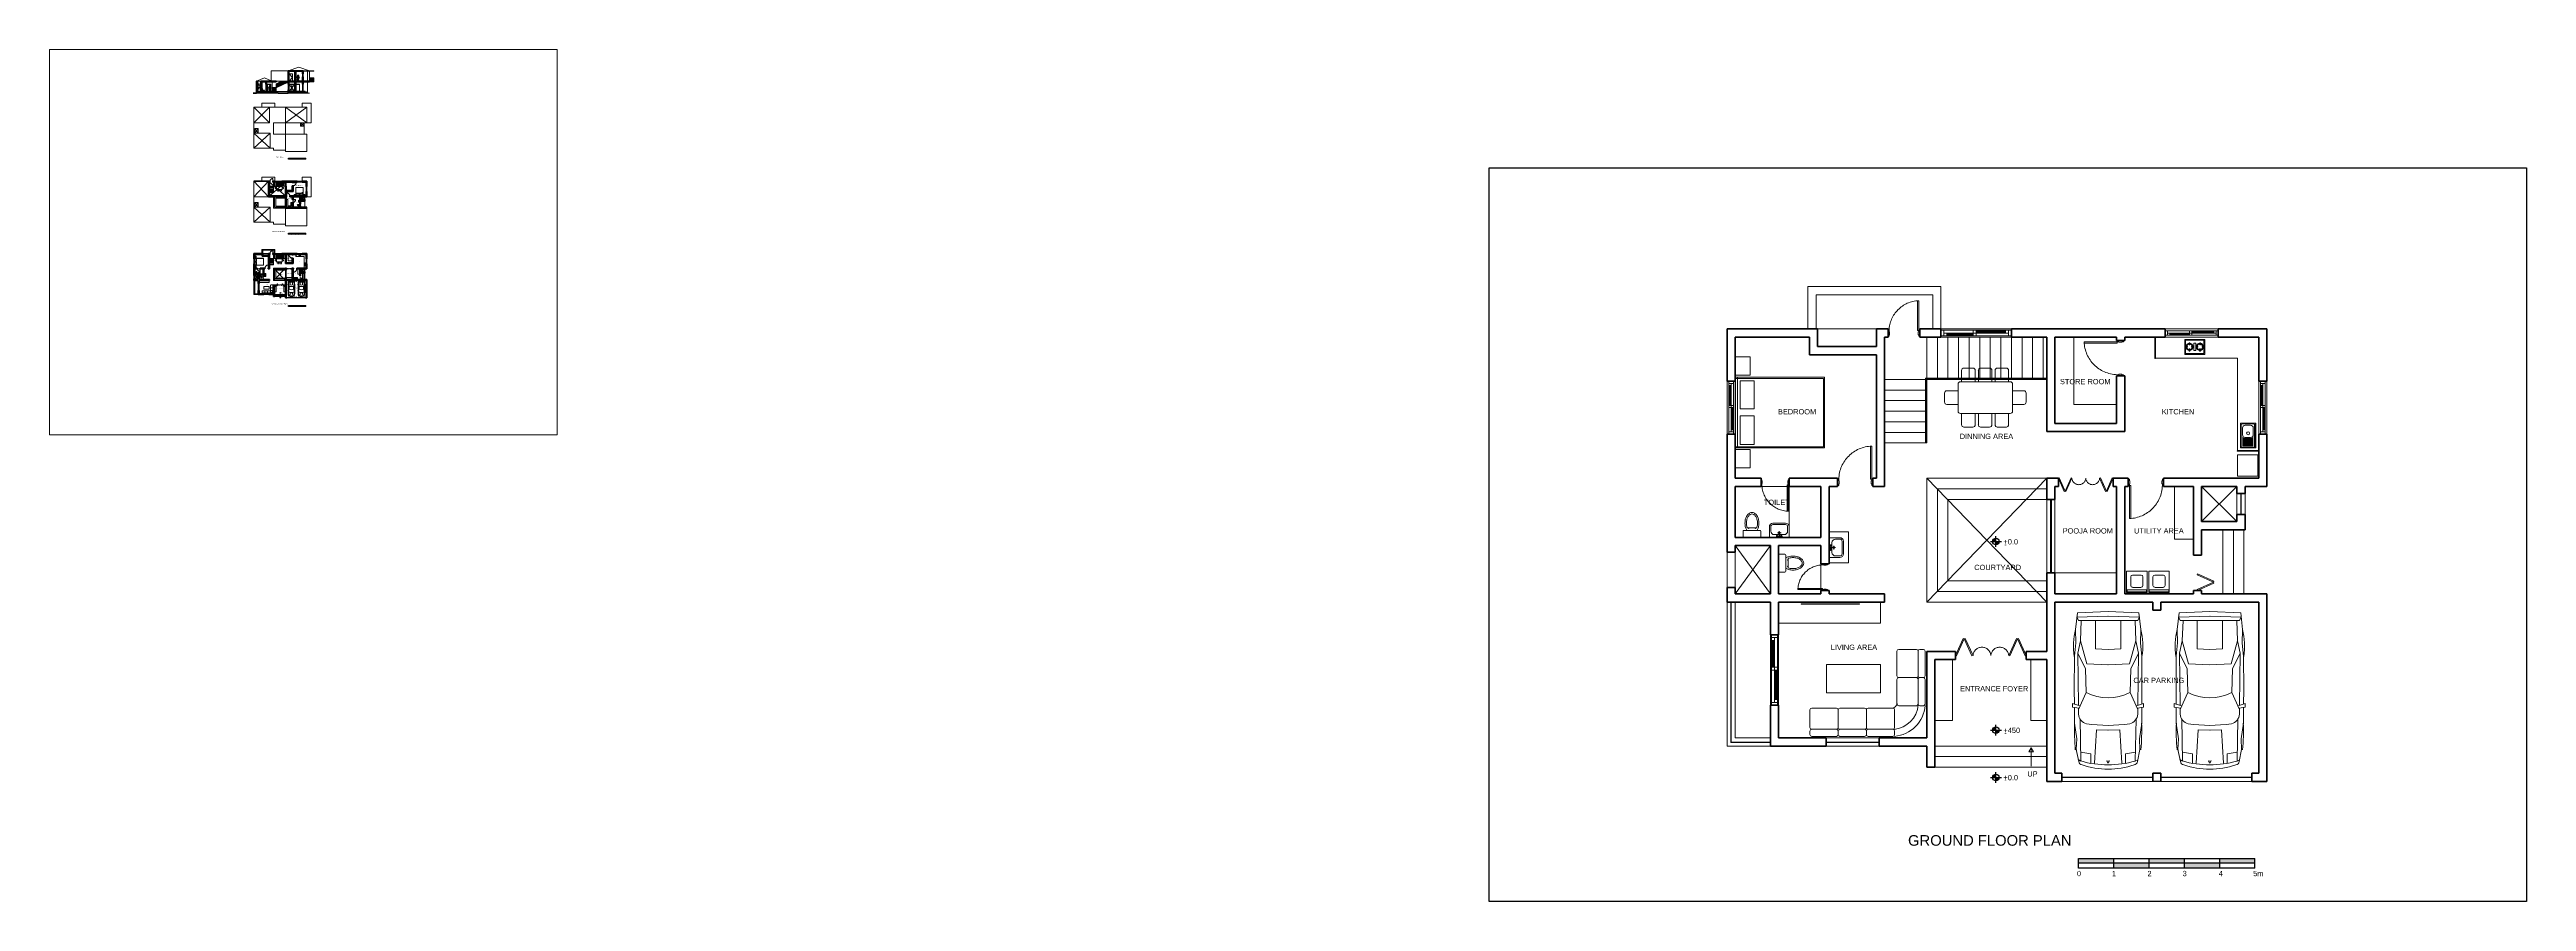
# Paper-space layout 'Layout2' of a CAD drawing. Header units: millimetres. Extents: x 26 to 1029, y -169 to 176.
# The model-space entities are those that its viewports show. They can reach past a viewport. Long polylines and large blocks are cut down to what shows.
import ezdxf

# ---------------------------------------------------------------- set-up
doc = ezdxf.new("R2010")
doc.units = ezdxf.units.MM
doc.linetypes.add('HIDDEN', pattern=[9.525, 6.35, -3.175])
for name, color, linetype, lineweight in [('ABOVE-DOTTED', 11, 'HIDDEN', 15), ('ELE 1', 140, 'Continuous', 20), ('ELE 2', 180, 'Continuous', 13), ('FURN', 40, 'Continuous', 9), ('SILL', 253, 'Continuous', 15), ('wall', 20, 'Continuous', 35)]:
    doc.layers.add(name, color=color, linetype=linetype, lineweight=lineweight)
doc.layers.add('DIEN HOA', color=111, linetype='Continuous')
doc.layers.add('FUR', color=33, linetype='Continuous', lineweight=9, transparency=0.2)
doc.styles.get("Standard").update_dxf_attribs({"font": 'arial.ttf'})

# ---------------------------------------------------------------- blocks, each defined once
blk = doc.blocks.new('A$C428C23EF')
at = {"layer": 'DIEN HOA', "linetype": 'Continuous'}
for points, invisible_edges in [([(480, 1419), (150, 1370), (144, 1315), (524, 1357)], 5), ([(249, 1440), (381, 1460), (480, 1419), (150, 1370)], 5), ([(224, 1705), (403, 1662), (388, 1563), (200, 1618)], 5), ([(388, 1563), (200, 1618), (209, 1520), (360, 1520)], 5), ([(209, 1520), (360, 1520), (355, 1489), (254, 1492)], 5), ([(360, 1730), (274, 1742), (224, 1705), (403, 1662)], 4), ([(355, 1489), (254, 1492), (249, 1440), (381, 1460)], 5), ([(114, 865), (123, 1037), (64, 910), (0, 890)], 1), ([(200, 976), (292, 686), (249, 445), (113, 482)], 5), ([(153, 1220), (200, 1062), (114, 865), (123, 1037)], 5), ([(144, 1315), (524, 1357), (467, 1201), (153, 1220)], 7), ([(467, 1201), (153, 1220), (200, 1062), (481, 1001)], 7), ([(481, 1001), (200, 1062), (200, 976), (457, 798)], 5), ([(200, 976), (457, 798), (292, 686)], 11), ([(457, 798), (292, 686), (299, 432), (447, 408)], 5), ([(524, 1357), (467, 1201), (511, 1113), (598, 1100)], 5), ([(511, 1113), (598, 1100), (512, 828), (475, 778)], 1), ([(125, 63), (237, 86), (249, 12), (39, 0)], 1), ([(249, 445), (113, 482), (125, 63), (237, 86)], 5), ([(470, 12), (286, 12), (327, 63)], 8), ([(299, 432), (447, 408), (470, 12), (327, 63)], 5)]:
    blk.add_3dface(points, dxfattribs=dict(at, invisible_edges=invisible_edges))

msp = doc.modelspace()

# ---------------------------------------------------------------- hatches: boundary and pattern name
h = msp.add_hatch(color=256)
h.dxf.hatch_style = 1
h.paths.add_polyline_path([(10969, 56657), (10969, 56794), (9969, 56794), (9969, 56657)])
h.paths.add_polyline_path([(10969, 56657), (10969, 56521), (11969, 56521), (11969, 56657)])
h.paths.add_polyline_path([(12969, 56657), (12969, 56794), (11969, 56794), (11969, 56657)])
h.paths.add_polyline_path([(12969, 56657), (12969, 56521), (13969, 56521), (13969, 56657)])
h.paths.add_polyline_path([(13969, 56794), (13969, 56657), (14969, 56657), (14969, 56794)])
h = msp.add_hatch(color=256)
h.dxf.hatch_style = 1
h.paths.add_polyline_path([(10969, 35050), (10969, 35187), (9969, 35187), (9969, 35050)])
h.paths.add_polyline_path([(10969, 35050), (10969, 34914), (11969, 34914), (11969, 35050)])
h.paths.add_polyline_path([(12969, 35050), (12969, 35187), (11969, 35187), (11969, 35050)])
h.paths.add_polyline_path([(12969, 35050), (12969, 34914), (13969, 34914), (13969, 35050)])
h.paths.add_polyline_path([(13969, 35187), (13969, 35050), (14969, 35050), (14969, 35187)])
h = msp.add_hatch(color=256)
h.dxf.hatch_style = 1
h.paths.add_polyline_path([(7535, 23268), (7627, 23268), (7627, 23361, 0.414214)])
h.paths.add_polyline_path([(7627, 23268), (7627, 23175, 0.414214), (7720, 23268)])
h = msp.add_hatch(color=256)
h.dxf.hatch_style = 1
h.paths.add_polyline_path([(7535, 17924), (7627, 17924), (7627, 18017, 0.414214)])
h.paths.add_polyline_path([(7627, 17924), (7627, 17832, 0.414214), (7720, 17924)])
h = msp.add_hatch(color=256)
h.dxf.hatch_style = 1
h.paths.add_polyline_path([(7535, 16585), (7627, 16585), (7627, 16678, 0.414214)])
h.paths.add_polyline_path([(7627, 16585), (7627, 16493, 0.414214), (7720, 16585)])
h = msp.add_hatch(color=256)
h.dxf.hatch_style = 1
h.paths.add_polyline_path([(10969, 14154), (10969, 14291), (9969, 14291), (9969, 14154)])
h.paths.add_polyline_path([(10969, 14154), (10969, 14017), (11969, 14017), (11969, 14154)])
h.paths.add_polyline_path([(12969, 14154), (12969, 14291), (11969, 14291), (11969, 14154)])
h.paths.add_polyline_path([(12969, 14154), (12969, 14017), (13969, 14017), (13969, 14154)])
h.paths.add_polyline_path([(13969, 14291), (13969, 14154), (14969, 14154), (14969, 14291)])

# ---------------------------------------------------------------- linework, layer by layer
for p, q in [((9969, 56794), (14969, 56794)), ((9969, 56521), (9969, 56794)), ((14969, 56657), (9969, 56657)), ((14969, 56521), (9969, 56521)), ((10969, 56521), (10969, 56794)), ((11969, 56521), (11969, 56794)), ((12969, 56521), (12969, 56794)), ((13969, 56521), (13969, 56794)), ((14969, 56521), (14969, 56794)), ((6064, 50150), (6064, 49920)), ((8064, 50150), (8064, 49920)), ((14572, 45490), (14572, 44890)), ((122, 43825), (122, 42825)), ((13342, 43505), (13342, 43055)), ((9969, 35187), (14969, 35187)), ((9969, 34914), (9969, 35187)), ((10969, 34914), (10969, 35187)), ((11969, 34914), (11969, 35187)), ((12969, 34914), (12969, 35187)), ((13969, 34914), (13969, 35187)), ((14969, 34914), (14969, 35187)), ((14969, 35050), (9969, 35050)), ((14969, 34914), (9969, 34914)), ((6064, 29293), (6064, 29063)), ((8064, 29293), (8064, 29063)), ((14572, 24633), (14572, 24033)), ((9172, 24463), (9172, 22383)), ((9182, 24463), (9182, 22383)), ((9192, 24463), (9192, 22383)), ((7475, 23268), (7780, 23268)), ((7627, 23115), (7627, 23421)), ((2817, 17588), (4317, 17588)), ((7475, 17924), (7780, 17924)), ((7627, 17772), (7627, 18077)), ((7475, 16585), (7780, 16585)), ((7627, 16433), (7627, 16738)), ((12302, 16473), (12072, 16473)), ((9969, 14291), (14969, 14291)), ((9969, 14017), (9969, 14291)), ((14969, 14154), (9969, 14154)), ((10969, 14017), (10969, 14291)), ((11969, 14017), (11969, 14291)), ((12969, 14017), (12969, 14291)), ((13969, 14017), (13969, 14291)), ((14969, 14017), (14969, 14291)), ((14969, 14017), (9969, 14017))]:
    msp.add_line(p, q)
for centre in [(7627, 23268), (7627, 17924), (7627, 16585)]:
    msp.add_circle(centre, 92.6)
at = {"layer": 'ABOVE-DOTTED'}
for p, q in [((10181, 81140), (11140, 80100)), ((11140, 80100), (10181, 79060)), ((2001, 76060), (1001, 79060)), ((1001, 76060), (2001, 79060)), ((10181, 78140), (10936, 77100)), ((11691, 78140), (10936, 77100)), ((10936, 76060), (10936, 78140)), ((10936, 77100), (10181, 76060)), ((10936, 77100), (11691, 76060)), ((9067, 45920), (4467, 49920)), ((4467, 45920), (9067, 49920)), ((14457, 45690), (13457, 44690)), ((14457, 44690), (13457, 45690)), ((1237, 44010), (237, 42640)), ((1237, 42640), (237, 44010)), ((6567, 27903), (6567, 29063)), ((6867, 27903), (6867, 29063)), ((7167, 27903), (7167, 29063)), ((7467, 27903), (7467, 29063)), ((7767, 27903), (7767, 29063)), ((8067, 27903), (8067, 29063)), ((8367, 27903), (8367, 29063)), ((8667, 27903), (8667, 29063)), ((8967, 27903), (8967, 29063)), ((6267, 27903), (9067, 27903)), ((6267, 27883), (9067, 27883)), ((6267, 27863), (9067, 27863)), ((6567, 27863), (6567, 27883)), ((6867, 27863), (6867, 27883)), ((7167, 27863), (7167, 27883)), ((7467, 27863), (7467, 27883)), ((7767, 27863), (7767, 27883)), ((8067, 27863), (8067, 27883)), ((8367, 27863), (8367, 27883)), ((8667, 27863), (8667, 27883)), ((8967, 27863), (8967, 27883)), ((9067, 25063), (5667, 21553)), ((9067, 21553), (5667, 25063)), ((14457, 24833), (13457, 23833)), ((14457, 23833), (13457, 24833)), ((1237, 23153), (237, 21783)), ((1237, 21783), (237, 23153))]:
    msp.add_line(p, q, dxfattribs=at)
for centre, radius, start, end in [((5464, 50082), 869, 91.74215, 178.25785), ((11213, 49817), 964, 271.74215, 358.25785), ((9399, 45867), 964, 1.74215, 88.25785), ((11215, 44873), 821, 271.74215, 358.25785), ((5464, 29225), 869, 91.74215, 178.25785), ((11089, 28961), 964, 181.74215, 268.25785), ((4134, 25010), 964, 91.74215, 178.25785), ((1765, 24899), 773, 181.74215, 268.25785), ((9976, 25077), 197, 184.09377, 356.46259), ((10368, 25077), 197, 183.53741, 355.90623), ((11379, 24886), 966, 271.74215, 358.25785), ((2735, 21885), 724, 91.74215, 178.25785), ((7229, 20020), 254, 3.53741, 175.90623), ((7735, 20020), 254, 4.09377, 176.46259)]:
    msp.add_arc(centre, radius, start, end, dxfattribs=at)
at = {"layer": 'ELE 1'}
for p, q in [((12951, 83060), (9831, 82060)), ((16071, 82060), (12951, 83060)), ((5001, 79060), (5001, 82060)), ((9831, 82060), (5001, 82060)), ((14221, 82060), (16071, 82060)), ((14221, 81910), (16071, 81910)), ((15451, 79060), (15451, 81910)), ((16071, 82060), (16071, 82060)), ((16071, 82060), (17271, 82060)), ((16071, 81910), (16071, 79060)), ((17271, 81910), (16071, 81910)), ((17271, 82060), (17271, 81910)), ((3001, 80060), (771, 79060)), ((5001, 79163), (3001, 80060)), ((17271, 80060), (16071, 80060)), ((17271, 80040), (16071, 80040)), ((16111, 79060), (16111, 80040)), ((16131, 79060), (16131, 80040)), ((16171, 79060), (16171, 80040)), ((16191, 79060), (16191, 80040)), ((16231, 79060), (16231, 80040)), ((16251, 79060), (16251, 80040)), ((16291, 79060), (16291, 80040)), ((16311, 79060), (16311, 80040)), ((16351, 79060), (16351, 80040)), ((16371, 79060), (16371, 80040)), ((16411, 79060), (16411, 80040)), ((16431, 79060), (16431, 80040)), ((16471, 79060), (16471, 80040)), ((16491, 79060), (16491, 80040)), ((16531, 79060), (16531, 80040)), ((16551, 79060), (16551, 80040)), ((16591, 79060), (16591, 80040)), ((16611, 79060), (16611, 80040)), ((16651, 79060), (16651, 80040)), ((16671, 79060), (16671, 80040)), ((16711, 79060), (16711, 80040)), ((16731, 79060), (16731, 80040)), ((16771, 79060), (16771, 80040)), ((16791, 79060), (16791, 80040)), ((16831, 79060), (16831, 80040)), ((16851, 79060), (16851, 80040)), ((16891, 79060), (16891, 80040)), ((16911, 79060), (16911, 80040)), ((16951, 79060), (16951, 80040)), ((16971, 79060), (16971, 80040)), ((17011, 79060), (17011, 80040)), ((17031, 79060), (17031, 80040)), ((17071, 79060), (17071, 80040)), ((17091, 79060), (17091, 80040)), ((17131, 79060), (17131, 80040)), ((17151, 79060), (17151, 80040)), ((17191, 79060), (17191, 80040)), ((17211, 79060), (17211, 80040)), ((17251, 79060), (17251, 80040)), ((17271, 78910), (17271, 80060)), ((2001, 79060), (1001, 79060)), ((5231, 78910), (5231, 76060)), ((15451, 75610), (15451, 78910)), ((16071, 79060), (17271, 79060)), ((16071, 78910), (17271, 78910)), ((3431, 76060), (3431, 78160)), ((3661, 76060), (3661, 78160)), ((13991, 76060), (13991, 78160)), ((14221, 78160), (14221, 76060)), ((2231, 76060), (3431, 76060)), ((5405, 50108), (5405, 50950)), ((5438, 50108), (5438, 50950)), ((5426, 49985), (5426, 50067)), ((5426, 50067), (5438, 50067)), ((5438, 49985), (5426, 49985)), ((5438, 50067), (5438, 50108)), ((5438, 50108), (5467, 50108)), ((5438, 49944), (5438, 49985)), ((5467, 49944), (5438, 49944)), ((5467, 50108), (5467, 49944)), ((11242, 49820), (11059, 49820)), ((11059, 49820), (11059, 49788)), ((11059, 49788), (11105, 49788)), ((11105, 49788), (11105, 49774)), ((11105, 49774), (11196, 49774)), ((11196, 49774), (11196, 49788)), ((11196, 49788), (11242, 49788)), ((11242, 49788), (11242, 49820)), ((11242, 49788), (12176, 49788)), ((11242, 49752), (12175, 49752)), ((9429, 45896), (9429, 46831)), ((9465, 45896), (9465, 46830)), ((9397, 45896), (9397, 45714)), ((9429, 45896), (9397, 45896)), ((9397, 45714), (9429, 45714)), ((9429, 45851), (9429, 45896)), ((9442, 45851), (9429, 45851)), ((9429, 45714), (9429, 45759)), ((9429, 45759), (9442, 45759)), ((9442, 45759), (9442, 45851)), ((9067, 45620), (5967, 45620)), ((5967, 45620), (5967, 42710)), ((9067, 45320), (6267, 45320)), ((6267, 45320), (6267, 43010)), ((11239, 44875), (11084, 44875)), ((11084, 44875), (11084, 44848)), ((11084, 44848), (11123, 44848)), ((11123, 44848), (11123, 44837)), ((11123, 44837), (11201, 44837)), ((11201, 44837), (11201, 44848)), ((11201, 44848), (11239, 44848)), ((11239, 44848), (11239, 44875)), ((11239, 44848), (12035, 44848)), ((11239, 44817), (12034, 44817)), ((14657, 44460), (14657, 42640)), ((9067, 43010), (6267, 43010)), ((9067, 42710), (5967, 42710)), ((5405, 29252), (5405, 30093)), ((5438, 29252), (5438, 30094)), ((5426, 29128), (5426, 29210)), ((5426, 29210), (5438, 29210)), ((5438, 29128), (5426, 29128)), ((5438, 29210), (5438, 29252)), ((5438, 29252), (5467, 29252)), ((5438, 29087), (5438, 29128)), ((5467, 29087), (5438, 29087)), ((5467, 29252), (5467, 29087)), ((11059, 28931), (10125, 28931)), ((11059, 28895), (10126, 28895)), ((11059, 28963), (11242, 28963)), ((11059, 28931), (11059, 28963)), ((11105, 28931), (11059, 28931)), ((11105, 28918), (11105, 28931)), ((11196, 28918), (11105, 28918)), ((11242, 28931), (11196, 28931)), ((11196, 28931), (11196, 28918)), ((11242, 28963), (11242, 28931)), ((4068, 25040), (4068, 25973)), ((4105, 25040), (4105, 25974)), ((967, 24875), (967, 25021)), ((967, 25021), (992, 25021)), ((992, 24875), (967, 24875)), ((967, 24833), (1712, 24833)), ((992, 25021), (992, 24985)), ((992, 24985), (1003, 24985)), ((1003, 24912), (992, 24912)), ((992, 24912), (992, 24875)), ((1003, 24985), (1003, 24912)), ((1712, 24875), (1712, 24127)), ((1741, 24875), (1712, 24875)), ((1741, 24985), (1730, 24985)), ((1730, 24985), (1730, 24912)), ((1730, 24912), (1741, 24912)), ((1767, 25021), (1741, 25021)), ((1741, 25021), (1741, 24985)), ((1741, 24912), (1741, 24875)), ((1741, 24875), (1741, 24126)), ((1741, 24875), (1767, 24875)), ((1741, 24833), (1767, 24833)), ((1767, 24875), (1767, 25021)), ((1767, 24833), (1767, 23383)), ((3139, 25040), (3139, 24857)), ((3171, 25040), (3139, 25040)), ((3139, 24857), (3171, 24857)), ((3171, 24994), (3171, 25040)), ((3184, 24994), (3171, 24994)), ((3171, 24857), (3171, 24903)), ((3171, 24903), (3184, 24903)), ((3184, 24903), (3184, 24994)), ((4105, 25040), (4068, 25040)), ((4091, 24903), (4091, 24994)), ((4091, 24994), (4105, 24994)), ((4105, 24903), (4091, 24903)), ((4105, 24994), (4105, 25040)), ((4105, 25040), (4137, 25040)), ((4105, 24857), (4105, 24903)), ((4137, 24857), (4105, 24857)), ((4137, 25040), (4137, 24857)), ((9067, 24763), (5967, 24763)), ((5967, 24763), (5967, 21853)), ((11377, 24857), (11377, 25040)), ((11377, 25040), (11409, 25040)), ((11409, 24857), (11377, 24857)), ((11409, 25040), (11409, 24994)), ((11409, 24994), (11422, 24994)), ((11422, 24903), (11409, 24903)), ((11409, 24903), (11409, 24857)), ((11409, 24857), (11409, 23921)), ((11422, 24994), (11422, 24903)), ((11445, 24857), (11445, 23922)), ((9067, 24463), (6267, 24463)), ((6267, 24463), (6267, 22153)), ((14057, 23603), (14057, 21783)), ((14357, 23603), (14357, 21783)), ((14657, 23603), (14657, 21783)), ((2667, 22633), (2667, 21935)), ((2713, 22633), (2850, 22633)), ((2713, 22609), (2713, 22633)), ((2747, 22609), (2713, 22609)), ((2747, 22599), (2747, 22609)), ((2816, 22599), (2747, 22599)), ((2850, 22609), (2816, 22609)), ((2816, 22609), (2816, 22599)), ((2850, 22633), (2850, 22609)), ((2713, 21907), (2011, 21907)), ((2713, 21935), (2012, 21935)), ((2667, 21907), (2667, 21883)), ((2713, 21907), (2713, 21935)), ((2747, 21907), (2713, 21907)), ((2713, 21907), (2713, 21883)), ((2713, 21883), (2850, 21883)), ((2816, 21918), (2747, 21918)), ((2747, 21918), (2747, 21907)), ((2816, 21907), (2816, 21918)), ((2850, 21907), (2816, 21907)), ((2850, 21883), (2850, 21907)), ((9067, 21853), (5967, 21853)), ((9067, 22153), (6267, 22153)), ((7, 21553), (7, 17473)), ((237, 21553), (237, 17703)), ((237, 17703), (1237, 17703)), ((7, 17473), (1237, 17473)), ((9067, 17473), (5897, 17473)), ((9067, 17173), (5897, 17173)), ((9067, 16873), (5897, 16873)), ((9497, 16473), (14877, 16473))]:
    msp.add_line(p, q, dxfattribs=at)
for points in [[(10161, 79060), (10161, 81160), (11160, 81160), (11160, 79060)], [(10181, 79060), (10181, 81140), (11140, 81140), (11140, 79060)], [(3901, 77108), (3901, 78160), (4901, 78160), (4901, 76060)], [(3921, 77108), (3921, 78140), (4881, 78140), (4881, 76060)], [(10161, 76060), (10161, 78160), (11711, 78160), (11711, 76060)], [(10181, 76060), (10181, 78140), (11691, 78140), (11691, 76060)], [(12141, 76060), (12141, 78160), (13141, 78160), (13141, 76060)], [(12161, 76060), (12161, 78140), (13121, 78140), (13121, 76060)], [(3901, 76060), (3901, 76648)], [(3921, 76060), (3921, 76866)], [(5438, 50108), (5405, 50108)], [(11242, 49788), (11242, 49752)], [(9429, 45896), (9465, 45896)], [(11239, 44848), (11239, 44817)], [(5438, 29252), (5405, 29252)], [(11059, 28931), (11059, 28895)], [(11409, 24857), (11445, 24857)]]:
    msp.add_lwpolyline(points, dxfattribs=at)
for points in [[(771, 79060), (621, 79060), (621, 78910), (771, 78910)], [(4567, 50108), (4567, 49944), (4596, 49944), (4596, 49985), (4608, 49985), (4608, 50067), (4596, 50067), (4596, 50108)], [(11242, 48822), (11059, 48822), (11059, 48854), (11105, 48854), (11105, 48867), (11196, 48867), (11196, 48854), (11242, 48854)], [(10395, 45896), (10395, 45714), (10363, 45714), (10363, 45759), (10349, 45759), (10349, 45851), (10363, 45851), (10363, 45896)], [(11239, 44025), (11084, 44025), (11084, 44053), (11123, 44053), (11123, 44064), (11201, 44064), (11201, 44053), (11239, 44053)], [(4567, 29252), (4567, 29087), (4596, 29087), (4596, 29128), (4608, 29128), (4608, 29210), (4596, 29210), (4596, 29252)], [(11059, 27965), (11242, 27965), (11242, 27997), (11196, 27997), (11196, 28011), (11105, 28011), (11105, 27997), (11059, 27997)], [(9397, 25063), (9420, 25070), (9585, 24697), (9562, 24690)], [(9780, 25063), (9756, 25070), (9585, 24697), (9609, 24690)], [(10564, 25063), (10587, 25070), (10758, 24697), (10735, 24690)], [(10947, 25063), (10923, 25070), (10758, 24697), (10781, 24690)], [(12377, 24857), (12377, 25040), (12345, 25040), (12345, 24994), (12331, 24994), (12331, 24903), (12345, 24903), (12345, 24857)], [(13342, 22352), (13334, 22324), (13791, 22115), (13799, 22143)], [(13342, 21883), (13334, 21912), (13791, 22115), (13799, 22086)], [(6482, 20038), (6512, 20030), (6725, 20511), (6695, 20519)], [(6976, 20038), (6946, 20030), (6725, 20511), (6755, 20519)], [(7988, 20038), (8018, 20030), (8238, 20511), (8208, 20519)], [(8482, 20038), (8452, 20030), (8238, 20511), (8268, 20519)]]:
    msp.add_lwpolyline(points, close=True, dxfattribs=at)
at = {"layer": 'ELE 2'}
for p, q in [((6431, 76060), (9831, 76060)), ((771, 75610), (16071, 75610)), ((6064, 72726), (2297, 72726)), ((2297, 72726), (2297, 71526)), ((6064, 72726), (6064, 71526)), ((13927, 71526), (13927, 72726)), ((13927, 72726), (16507, 72726)), ((16507, 67066), (16507, 72726)), ((15307, 71526), (7, 71526)), ((7, 71526), (7, 59706)), ((4467, 67066), (7, 71526)), ((4467, 71526), (7, 67066)), ((15307, 71526), (9067, 67066)), ((15307, 67066), (9067, 71526)), ((15307, 71526), (15307, 67066)), ((9067, 66996), (5667, 66996)), ((5667, 66996), (5667, 63786)), ((9067, 63786), (9067, 66996)), ((14457, 67066), (13457, 67066)), ((13457, 67066), (13457, 66066)), ((14457, 67066), (13457, 66066)), ((14457, 66066), (13457, 67066)), ((15307, 67066), (14457, 67066)), ((14457, 67066), (14457, 63786)), ((15307, 67066), (16507, 67066)), ((14457, 66066), (13457, 66066)), ((1237, 65386), (237, 65386)), ((237, 65386), (237, 64016)), ((1237, 65386), (237, 64016)), ((1237, 64016), (237, 65386)), ((1237, 65386), (1237, 64016)), ((4667, 64016), (7, 59706)), ((4667, 59706), (7, 64016)), ((1237, 64016), (237, 64016)), ((9067, 63786), (5667, 63786)), ((15307, 63786), (9067, 63786)), ((9067, 63786), (9067, 59106)), ((15307, 63786), (15307, 58706)), ((5667, 59706), (7, 59706)), ((5667, 59706), (5667, 59106)), ((5667, 59106), (9067, 59106)), ((9067, 59106), (9067, 58706)), ((9067, 58706), (15307, 58706)), ((6064, 51350), (2297, 51350)), ((2297, 51350), (2297, 50150)), ((6064, 51350), (6064, 50150)), ((13927, 50150), (13927, 51350)), ((13927, 51350), (16507, 51350)), ((16507, 45690), (16507, 51350)), ((7, 50150), (7, 43825)), ((4237, 45690), (7, 50150)), ((4237, 50150), (7, 45690)), ((5667, 49920), (5667, 48760)), ((5967, 48760), (5967, 49920)), ((6267, 48760), (6267, 49920)), ((6567, 48760), (6567, 49920)), ((6867, 48760), (6867, 49920)), ((7167, 48760), (7167, 49920)), ((7467, 48760), (7467, 49920)), ((7767, 48760), (7767, 49920)), ((8067, 48760), (8067, 49920)), ((8367, 48760), (8367, 49920)), ((8667, 48760), (8667, 49920)), ((8967, 48760), (8967, 49920)), ((9297, 48760), (9297, 49920)), ((5627, 48720), (4467, 48720)), ((5627, 48760), (5627, 46920)), ((5627, 48760), (6267, 48760)), ((5647, 48740), (5647, 46920)), ((5647, 48740), (6267, 48740)), ((5667, 48720), (5647, 48720)), ((5667, 48740), (5667, 46920)), ((5667, 48720), (6267, 48720)), ((5967, 48720), (5967, 48740)), ((6267, 48760), (9297, 48760)), ((6267, 48720), (6267, 48740)), ((6267, 48740), (9297, 48740)), ((6267, 48720), (9067, 48720)), ((6567, 48720), (6567, 48740)), ((6867, 48720), (6867, 48740)), ((7167, 48720), (7167, 48740)), ((7467, 48720), (7467, 48740)), ((7767, 48720), (7767, 48740)), ((8067, 48720), (8067, 48740)), ((8367, 48720), (8367, 48740)), ((8667, 48720), (8667, 48740)), ((8967, 48720), (8967, 48740)), ((9297, 48720), (9297, 48740)), ((4467, 48420), (5627, 48420)), ((4467, 48120), (5627, 48120)), ((4467, 47820), (5627, 47820)), ((5647, 48420), (5667, 48420)), ((5647, 48120), (5667, 48120)), ((5647, 47820), (5667, 47820)), ((4467, 47520), (5627, 47520)), ((4467, 47220), (5627, 47220)), ((5647, 47520), (5667, 47520)), ((5647, 47220), (5667, 47220)), ((4467, 46920), (5667, 46920)), ((4237, 45690), (7, 45690)), ((5667, 45920), (9067, 45920)), ((5667, 45690), (5667, 42410)), ((15307, 45690), (16507, 45690)), ((237, 43825), (7, 43825)), ((1237, 44010), (237, 44010)), ((237, 44010), (237, 43825)), ((1237, 44010), (1237, 42640)), ((7, 42825), (7, 38330)), ((237, 42825), (7, 42825)), ((4667, 42640), (7, 38330)), ((4667, 38330), (7, 42640)), ((237, 42825), (237, 42640)), ((1237, 42640), (237, 42640)), ((9067, 42410), (5667, 42410)), ((9067, 42410), (9067, 37730)), ((15307, 42640), (15307, 37330)), ((5667, 38330), (7, 38330)), ((5667, 38330), (5667, 37730)), ((5667, 37730), (9067, 37730)), ((9067, 37730), (9067, 37330)), ((9067, 37330), (15307, 37330)), ((6064, 30493), (2297, 30493)), ((2297, 30493), (2297, 29293)), ((5834, 30263), (2527, 30263)), ((2527, 30263), (2527, 29293)), ((5834, 30263), (5834, 29293)), ((6064, 30493), (6064, 29293)), ((5667, 29063), (5667, 27903)), ((5967, 27903), (5967, 29063)), ((6267, 27903), (6267, 29063)), ((5627, 27863), (4467, 27863)), ((4467, 27563), (5627, 27563)), ((5627, 27903), (6267, 27903)), ((5627, 27903), (5627, 26063)), ((5647, 27883), (6267, 27883)), ((5647, 27883), (5647, 26063)), ((5667, 27863), (5647, 27863)), ((5647, 27563), (5667, 27563)), ((5667, 27883), (5667, 26063)), ((5667, 27863), (6267, 27863)), ((5967, 27863), (5967, 27883)), ((6267, 27863), (6267, 27883)), ((4467, 27263), (5627, 27263)), ((4467, 26963), (5627, 26963)), ((5647, 27263), (5667, 27263)), ((5647, 26963), (5667, 26963)), ((4467, 26663), (5627, 26663)), ((4467, 26363), (5627, 26363)), ((4467, 26063), (5667, 26063)), ((5647, 26663), (5667, 26663)), ((5647, 26363), (5667, 26363)), ((5667, 25063), (5667, 21553)), ((5667, 25063), (9067, 25063)), ((5667, 24833), (5667, 25063)), ((112, 21553), (112, 17578)), ((122, 21553), (122, 17588)), ((9067, 21553), (5667, 21553)), ((112, 17578), (1237, 17578)), ((122, 17588), (1237, 17588)), ((12072, 16588), (9497, 16588)), ((12072, 16578), (9497, 16578)), ((12302, 16588), (14877, 16588)), ((12302, 16578), (14877, 16578))]:
    msp.add_line(p, q, dxfattribs=at)
for points in [[(7, 71526), (4467, 71526), (4467, 67066), (7, 67066)], [(15307, 71526), (9067, 71526), (9067, 67066), (15307, 67066)], [(4667, 59706), (7, 59706), (7, 64016), (4667, 64016)], [(4667, 38330), (7, 38330), (7, 42640), (4667, 42640)]]:
    msp.add_lwpolyline(points, close=True, dxfattribs=at)
msp.add_arc((9297, 48750), 10, 270, 90, dxfattribs=at)
at = {"layer": 'FUR'}
for p, q in [((7064, 50118), (6064, 50118)), ((6064, 50118), (6147, 50118)), ((6064, 50118), (6064, 49952)), ((6064, 49952), (6231, 49952)), ((6147, 49952), (6064, 49952)), ((6147, 50118), (6147, 49952)), ((6147, 50118), (6147, 49952)), ((6147, 50118), (6147, 49952)), ((6231, 50035), (6147, 50035)), ((7064, 49952), (6147, 49952)), ((6231, 50035), (6231, 49952)), ((6981, 50035), (6231, 50035)), ((6231, 50010), (6981, 50010)), ((6231, 49993), (6981, 49993)), ((6231, 49977), (6981, 49977)), ((8064, 50118), (6981, 50118)), ((6981, 49952), (6981, 50118)), ((7981, 50035), (6981, 50035)), ((7064, 50035), (7064, 50118)), ((7897, 50093), (7064, 50093)), ((7897, 50077), (7064, 50077)), ((7897, 50060), (7064, 50060)), ((7064, 49952), (7064, 50035)), ((7064, 49952), (8064, 49952)), ((7897, 50118), (7897, 50035)), ((7981, 50118), (7981, 49952)), ((7981, 50118), (7981, 49952)), ((7981, 49952), (8064, 49952)), ((8064, 49952), (8064, 50118)), ((13177, 50097), (12427, 50097)), ((12427, 50097), (12489, 50097)), ((12427, 50097), (12427, 49972)), ((12427, 49972), (12552, 49972)), ((12489, 49972), (12427, 49972)), ((12489, 50097), (12489, 49972)), ((12489, 50097), (12489, 49972)), ((12489, 50097), (12489, 49972)), ((12552, 50035), (12489, 50035)), ((13177, 49972), (12489, 49972)), ((12552, 50035), (12552, 49972)), ((13114, 50035), (12552, 50035)), ((12552, 50016), (13114, 50016)), ((12552, 50004), (13114, 50004)), ((12552, 49991), (13114, 49991)), ((13927, 50097), (13114, 50097)), ((13114, 49972), (13114, 50097)), ((13864, 50035), (13114, 50035)), ((13177, 50035), (13177, 50097)), ((13802, 50079), (13177, 50079)), ((13802, 50066), (13177, 50066)), ((13802, 50054), (13177, 50054)), ((13177, 49972), (13177, 50035)), ((13177, 49972), (13927, 49972)), ((13802, 50097), (13802, 50035)), ((13864, 50097), (13864, 49972)), ((13864, 50097), (13864, 49972)), ((13864, 49972), (13927, 49972)), ((13927, 49972), (13927, 50097)), ((15129, 48670), (15129, 48545)), ((15129, 48607), (15129, 48670)), ((15254, 48670), (15129, 48670)), ((15129, 47920), (15129, 48607)), ((15254, 48607), (15129, 48607)), ((15254, 48607), (15129, 48607)), ((15254, 48607), (15129, 48607)), ((15192, 48545), (15129, 48545)), ((15148, 48545), (15148, 47982)), ((15161, 48545), (15161, 47982)), ((15173, 48545), (15173, 47982)), ((15192, 48545), (15192, 48607)), ((15192, 47982), (15192, 48545)), ((15254, 47920), (15254, 48670)), ((15254, 48670), (15254, 48607)), ((15129, 47982), (15254, 47982)), ((15129, 47920), (15129, 47170)), ((15129, 47920), (15192, 47920)), ((15192, 47232), (15192, 47982)), ((15192, 47920), (15254, 47920)), ((15211, 47295), (15211, 47920)), ((15223, 47295), (15223, 47920)), ((15236, 47295), (15236, 47920)), ((15254, 47170), (15254, 47982)), ((15129, 47232), (15129, 47170)), ((15254, 47232), (15129, 47232)), ((15254, 47232), (15129, 47232)), ((15129, 47170), (15254, 47170)), ((15254, 47295), (15192, 47295)), ((7064, 29262), (6064, 29262)), ((6064, 29262), (6147, 29262)), ((6064, 29262), (6064, 29095)), ((6064, 29095), (6231, 29095)), ((6147, 29095), (6064, 29095)), ((6147, 29262), (6147, 29095)), ((6147, 29262), (6147, 29095)), ((6147, 29262), (6147, 29095)), ((6231, 29178), (6147, 29178)), ((7064, 29095), (6147, 29095)), ((6231, 29178), (6231, 29095)), ((6981, 29178), (6231, 29178)), ((6231, 29153), (6981, 29153)), ((6231, 29137), (6981, 29137)), ((6231, 29120), (6981, 29120)), ((8064, 29262), (6981, 29262)), ((6981, 29095), (6981, 29262)), ((7981, 29178), (6981, 29178)), ((7064, 29178), (7064, 29262)), ((7897, 29237), (7064, 29237)), ((7897, 29220), (7064, 29220)), ((7897, 29203), (7064, 29203)), ((7064, 29095), (7064, 29178)), ((7064, 29095), (8064, 29095)), ((7897, 29262), (7897, 29178)), ((7981, 29262), (7981, 29095)), ((7981, 29262), (7981, 29095)), ((7981, 29095), (8064, 29095)), ((8064, 29095), (8064, 29262)), ((13177, 29241), (12427, 29241)), ((12427, 29241), (12489, 29241)), ((12427, 29241), (12427, 29116)), ((12427, 29116), (12552, 29116)), ((12489, 29116), (12427, 29116)), ((12489, 29241), (12489, 29116)), ((12489, 29241), (12489, 29116)), ((12489, 29241), (12489, 29116)), ((12552, 29178), (12489, 29178)), ((13177, 29116), (12489, 29116)), ((12552, 29178), (12552, 29116)), ((13114, 29178), (12552, 29178)), ((12552, 29160), (13114, 29160)), ((12552, 29147), (13114, 29147)), ((12552, 29135), (13114, 29135)), ((13927, 29241), (13114, 29241)), ((13114, 29116), (13114, 29241)), ((13864, 29178), (13114, 29178)), ((13177, 29178), (13177, 29241)), ((13802, 29222), (13177, 29222)), ((13802, 29210), (13177, 29210)), ((13802, 29197), (13177, 29197)), ((13177, 29116), (13177, 29178)), ((13177, 29116), (13927, 29116)), ((13802, 29241), (13802, 29178)), ((13864, 29241), (13864, 29116)), ((13864, 29241), (13864, 29116)), ((13864, 29116), (13927, 29116)), ((13927, 29116), (13927, 29241)), ((59, 27813), (59, 27688)), ((59, 27751), (59, 27813)), ((184, 27813), (59, 27813)), ((59, 27063), (59, 27751)), ((184, 27751), (59, 27751)), ((184, 27751), (59, 27751)), ((184, 27751), (59, 27751)), ((122, 27688), (59, 27688)), ((78, 27688), (78, 27126)), ((91, 27688), (91, 27126)), ((103, 27688), (103, 27126)), ((122, 27688), (122, 27751)), ((122, 27126), (122, 27688)), ((184, 27063), (184, 27813)), ((184, 27813), (184, 27751)), ((15129, 27813), (15129, 27688)), ((15129, 27751), (15129, 27813)), ((15254, 27813), (15129, 27813)), ((15129, 27063), (15129, 27751)), ((15254, 27751), (15129, 27751)), ((15254, 27751), (15129, 27751)), ((15254, 27751), (15129, 27751)), ((15192, 27688), (15129, 27688)), ((15148, 27688), (15148, 27126)), ((15161, 27688), (15161, 27126)), ((15173, 27688), (15173, 27126)), ((15192, 27688), (15192, 27751)), ((15192, 27126), (15192, 27688)), ((15254, 27063), (15254, 27813)), ((15254, 27813), (15254, 27751)), ((59, 27126), (184, 27126)), ((59, 27063), (59, 26313)), ((59, 27063), (122, 27063)), ((122, 26376), (122, 27126)), ((122, 27063), (184, 27063)), ((141, 26438), (141, 27063)), ((153, 26438), (153, 27063)), ((166, 26438), (166, 27063)), ((184, 26313), (184, 27126)), ((15129, 27126), (15254, 27126)), ((15129, 27063), (15129, 26313)), ((15129, 27063), (15192, 27063)), ((15192, 26376), (15192, 27126)), ((15192, 27063), (15254, 27063)), ((15211, 26438), (15211, 27063)), ((15223, 26438), (15223, 27063)), ((15236, 26438), (15236, 27063)), ((15254, 26313), (15254, 27126)), ((59, 26376), (59, 26313)), ((184, 26376), (59, 26376)), ((184, 26376), (59, 26376)), ((59, 26313), (184, 26313)), ((184, 26438), (122, 26438)), ((15129, 26376), (15129, 26313)), ((15254, 26376), (15129, 26376)), ((15254, 26376), (15129, 26376)), ((15129, 26313), (15254, 26313)), ((15254, 26438), (15192, 26438)), ((1268, 20628), (1268, 20462)), ((1268, 20545), (1268, 20628)), ((1435, 20628), (1268, 20628)), ((1268, 19628), (1268, 20545)), ((1435, 20545), (1268, 20545)), ((1435, 20545), (1268, 20545)), ((1435, 20545), (1268, 20545)), ((1352, 20462), (1268, 20462)), ((1293, 20462), (1293, 19712)), ((1310, 20462), (1310, 19712)), ((1327, 20462), (1327, 19712)), ((1352, 20462), (1352, 20545)), ((1352, 19712), (1352, 20462)), ((1435, 19628), (1435, 20628)), ((1435, 20628), (1435, 20545)), ((1268, 19712), (1435, 19712)), ((1352, 18712), (1352, 19712)), ((1435, 18628), (1435, 19712)), ((1268, 19628), (1268, 18628)), ((1268, 19628), (1352, 19628)), ((1352, 19628), (1435, 19628)), ((1377, 18795), (1377, 19628)), ((1393, 18795), (1393, 19628)), ((1410, 18795), (1410, 19628)), ((1268, 18712), (1268, 18628)), ((1435, 18712), (1268, 18712)), ((1435, 18712), (1268, 18712)), ((1268, 18628), (1435, 18628)), ((1435, 18795), (1352, 18795))]:
    msp.add_line(p, q, dxfattribs=at)
at = {"layer": 'FURN'}
for p, q in [((2237, 76927), (2422, 76927)), ((2237, 76927), (2258, 76469)), ((2422, 76916), (2237, 76916)), ((2411, 76927), (2411, 76425)), ((2422, 76927), (2422, 76469)), ((4153, 77108), (3661, 77108)), ((3661, 77108), (3661, 76945)), ((4099, 77026), (3661, 76945)), ((3661, 76764), (3661, 76723)), ((3759, 76764), (3661, 76764)), ((3737, 76723), (3661, 76723)), ((3707, 77108), (3729, 77210)), ((3729, 77210), (3759, 77210)), ((3745, 76683), (3745, 76714)), ((3759, 77210), (3759, 77108)), ((3759, 77169), (3828, 77177)), ((3828, 77147), (3759, 77135)), ((3786, 76683), (3786, 76736)), ((3828, 77177), (3828, 77147)), ((3868, 76683), (3868, 76870)), ((3909, 76683), (3909, 76866)), ((3937, 76915), (3937, 76865)), ((4099, 77108), (4099, 77026)), ((4153, 77026), (4099, 77026)), ((4153, 77108), (4153, 77026)), ((2227, 76065), (2227, 76060)), ((2258, 76469), (2989, 76469)), ((2280, 76425), (2280, 76469)), ((2411, 76425), (2280, 76425)), ((2449, 76081), (2366, 76321)), ((2389, 76060), (2891, 76060)), ((2411, 76425), (2520, 76414)), ((2558, 76081), (2449, 76081)), ((2520, 76414), (2580, 76240)), ((2520, 76414), (2825, 76414)), ((3011, 76447), (2542, 76447)), ((2580, 76240), (2860, 76299)), ((2580, 76272), (2837, 76295)), ((2580, 76272), (2580, 76103)), ((2891, 76060), (2865, 76288)), ((12075, 46087), (12075, 48253)), ((12159, 48337), (14159, 48337)), ((14242, 48253), (14242, 46087)), ((13603, 46726), (12075, 46726)), ((13159, 46503), (12075, 46503)), ((12159, 46448), (12159, 46059)), ((13075, 46448), (12159, 46448)), ((13075, 46059), (13075, 46448)), ((14159, 46448), (13242, 46448)), ((13242, 46448), (13242, 46059)), ((14159, 46059), (14159, 46448)), ((14242, 46003), (12075, 46003)), ((12075, 46003), (12075, 45920)), ((14242, 45920), (12075, 45920)), ((12159, 46059), (13075, 46059)), ((13242, 46059), (14159, 46059)), ((14242, 46003), (14242, 45920)), ((9297, 44878), (9747, 44878)), ((9747, 44878), (9747, 43090)), ((12820, 44553), (12820, 44197)), ((12861, 44553), (12861, 44197)), ((13227, 44654), (12922, 44654)), ((13044, 44614), (12922, 44614)), ((13044, 44375), (13145, 44375)), ((13095, 44426), (13095, 44324)), ((13145, 44238), (13145, 44512)), ((13227, 44095), (13227, 44654)), ((10597, 44025), (10597, 43090)), ((10597, 44025), (11047, 44025)), ((12922, 44136), (13044, 44136)), ((12922, 44095), (13227, 44095)), ((13049, 43533), (13201, 43533)), ((10597, 43090), (9747, 43090)), ((12953, 43145), (12953, 43414)), ((12976, 43377), (12953, 43377)), ((12953, 43377), (12953, 43367)), ((12953, 43367), (12976, 43367)), ((12953, 43192), (12976, 43192)), ((12953, 43182), (12953, 43192)), ((12976, 43182), (12953, 43182)), ((12976, 43367), (12976, 43377)), ((12976, 43192), (12976, 43182)), ((13024, 43051), (13024, 43508)), ((13201, 43026), (13049, 43026)), ((13227, 43508), (13227, 43051)), ((2567, 29293), (4237, 29293)), ((9837, 29063), (9837, 27153)), ((12132, 28463), (12132, 29063)), ((12152, 28463), (12152, 29063)), ((12977, 28572), (12977, 28997)), ((12977, 28997), (13545, 28997)), ((12992, 28774), (12992, 28795)), ((12992, 28795), (13052, 28795)), ((12999, 28594), (12999, 28975)), ((12999, 28975), (13523, 28975)), ((13052, 28774), (13052, 28795)), ((13099, 28904), (13099, 28844)), ((13099, 28904), (13121, 28904)), ((13099, 28844), (13121, 28844)), ((13121, 28904), (13121, 28844)), ((13230, 28798), (13170, 28798)), ((13170, 28798), (13170, 28776)), ((13230, 28798), (13230, 28776)), ((13234, 28888), (13288, 28888)), ((13234, 28888), (13234, 28681)), ((13288, 28888), (13288, 28681)), ((13292, 28798), (13352, 28798)), ((13292, 28798), (13292, 28776)), ((13352, 28798), (13352, 28776)), ((13423, 28904), (13401, 28904)), ((13401, 28904), (13401, 28844)), ((13423, 28844), (13401, 28844)), ((13423, 28904), (13423, 28844)), ((13470, 28774), (13470, 28795)), ((13530, 28795), (13470, 28795)), ((13523, 28594), (13523, 28975)), ((13530, 28774), (13530, 28795)), ((13545, 28572), (13545, 28997)), ((657, 28502), (237, 28502)), ((237, 28502), (237, 27986)), ((657, 27986), (657, 28502)), ((14477, 28463), (12152, 28463)), ((12977, 28572), (13545, 28572)), ((12992, 28774), (13052, 28774)), ((12999, 28594), (13523, 28594)), ((13101, 28667), (13101, 28727)), ((13123, 28727), (13101, 28727)), ((13123, 28667), (13101, 28667)), ((13123, 28667), (13123, 28727)), ((13230, 28776), (13170, 28776)), ((13234, 28681), (13288, 28681)), ((13292, 28776), (13352, 28776)), ((13399, 28667), (13399, 28727)), ((13399, 28727), (13421, 28727)), ((13399, 28667), (13421, 28667)), ((13421, 28667), (13421, 28727)), ((13530, 28774), (13470, 28774)), ((14477, 28463), (14477, 25850)), ((237, 27986), (657, 27986)), ((242, 25923), (242, 27923)), ((242, 27923), (2766, 27923)), ((242, 27891), (2734, 27891)), ((305, 25923), (305, 27923)), ((380, 27030), (380, 27823)), ((380, 27823), (770, 27823)), ((770, 27030), (770, 27823)), ((2734, 27891), (2734, 25956)), ((2766, 27923), (2766, 25923)), ((380, 27030), (770, 27030)), ((380, 26829), (770, 26829)), ((380, 26023), (380, 26829)), ((770, 26023), (770, 26829)), ((11047, 27153), (9837, 27153)), ((770, 26023), (380, 26023)), ((14988, 26621), (14561, 26621)), ((14561, 26621), (14561, 25921)), ((14576, 26566), (14576, 25975)), ((14918, 26605), (14615, 26605)), ((14615, 26488), (14615, 26294)), ((14627, 26228), (14627, 25960)), ((14650, 26211), (14650, 25960)), ((14673, 26203), (14673, 25960)), ((14841, 26566), (14693, 26566)), ((14841, 26216), (14693, 26216)), ((14697, 26201), (14697, 25960)), ((14720, 26201), (14720, 25960)), ((14743, 26201), (14743, 25960)), ((14767, 26201), (14767, 25960)), ((14790, 26201), (14790, 25960)), ((14813, 26201), (14813, 25960)), ((14837, 26201), (14837, 25960)), ((14860, 26203), (14860, 25960)), ((14883, 26211), (14883, 25960)), ((14907, 26228), (14907, 25960)), ((14918, 26294), (14918, 26488)), ((14957, 25975), (14957, 26566)), ((14973, 25921), (14973, 26621)), ((14988, 25921), (14988, 26621)), ((657, 25876), (237, 25876)), ((237, 25876), (237, 25360)), ((237, 25360), (657, 25360)), ((2734, 25956), (242, 25956)), ((2766, 25923), (242, 25923)), ((657, 25360), (657, 25876)), ((14475, 25123), (14475, 25724)), ((14475, 25724), (15054, 25724)), ((14477, 25850), (15077, 25850)), ((14477, 25830), (15077, 25830)), ((14561, 25921), (14988, 25921)), ((14615, 25936), (14918, 25936)), ((15054, 25724), (15054, 25123)), ((12687, 24833), (12687, 23337)), ((15054, 25123), (14475, 25123)), ((457, 23561), (457, 23409)), ((939, 23586), (482, 23586)), ((482, 23383), (939, 23383)), ((845, 23657), (576, 23657)), ((613, 23634), (613, 23657)), ((613, 23657), (623, 23657)), ((623, 23634), (613, 23634)), ((623, 23657), (623, 23634)), ((798, 23657), (798, 23634)), ((808, 23657), (798, 23657)), ((798, 23634), (808, 23634)), ((808, 23634), (808, 23657)), ((964, 23409), (964, 23561)), ((1204, 23688), (1204, 23383)), ((1204, 23383), (1763, 23383)), ((1244, 23688), (1244, 23566)), ((1661, 23790), (1305, 23790)), ((1661, 23749), (1305, 23749)), ((1346, 23465), (1620, 23465)), ((1534, 23515), (1432, 23515)), ((1483, 23566), (1483, 23465)), ((1722, 23566), (1722, 23688)), ((1763, 23383), (1763, 23688)), ((3450, 23541), (2897, 23541)), ((3202, 23378), (2897, 23378)), ((2897, 23378), (2897, 22819)), ((2978, 23236), (2978, 22962)), ((3202, 23337), (3080, 23337)), ((3263, 22921), (3263, 23276)), ((3303, 22921), (3303, 23276)), ((3450, 22667), (3450, 23541)), ((12687, 23337), (13227, 23337)), ((1467, 22886), (1467, 22429)), ((1644, 22911), (1492, 22911)), ((1670, 22429), (1670, 22886)), ((1718, 22755), (1741, 22755)), ((1718, 22745), (1718, 22755)), ((1741, 22745), (1718, 22745)), ((1741, 22570), (1718, 22570)), ((1718, 22570), (1718, 22560)), ((1718, 22560), (1741, 22560)), ((1741, 22523), (1741, 22792)), ((1741, 22755), (1741, 22745)), ((1741, 22560), (1741, 22570)), ((2897, 22819), (3202, 22819)), ((2897, 22667), (3450, 22667)), ((3080, 23099), (2978, 23099)), ((3029, 23048), (3029, 23149)), ((3080, 22860), (3202, 22860)), ((1492, 22404), (1644, 22404)), ((11047, 22383), (9297, 22383)), ((11909, 22426), (11330, 22426)), ((11330, 22426), (11330, 21825)), ((11330, 21825), (11909, 21825)), ((11896, 21900), (11344, 21900)), ((11344, 21900), (11344, 21842)), ((11344, 21842), (11896, 21842)), ((11447, 22267), (11447, 22022)), ((11743, 22318), (11497, 22318)), ((11497, 21971), (11743, 21971)), ((11793, 22022), (11793, 22267)), ((11896, 21842), (11896, 21900)), ((11909, 21825), (11909, 22426)), ((11960, 21825), (11960, 22426)), ((11960, 22426), (12539, 22426)), ((12539, 21825), (11960, 21825)), ((11973, 21842), (11973, 21900)), ((11973, 21900), (12526, 21900)), ((12526, 21842), (11973, 21842)), ((12076, 22022), (12076, 22267)), ((12127, 22318), (12373, 22318)), ((12373, 21971), (12127, 21971)), ((12423, 22267), (12423, 22022)), ((12526, 21900), (12526, 21842)), ((12539, 22426), (12539, 21825)), ((4354, 21553), (4354, 20953)), ((9934, 21253), (9883, 20774)), ((9913, 21128), (10812, 21150)), ((9916, 21131), (9965, 21035)), ((10808, 21289), (9934, 21253)), ((11700, 21127), (10802, 21150)), ((10805, 21289), (11680, 21252)), ((11697, 21131), (11648, 21034)), ((11680, 21252), (11730, 20774)), ((12817, 21253), (12766, 20774)), ((12796, 21128), (13694, 21150)), ((12799, 21131), (12848, 21035)), ((13691, 21289), (12817, 21253)), ((14583, 21127), (13684, 21150)), ((13688, 21289), (14563, 21252)), ((14580, 21131), (14531, 21034)), ((14563, 21252), (14613, 20774)), ((4354, 20953), (1467, 20953)), ((9893, 20394), (9854, 20019)), ((9883, 20774), (9893, 20394)), ((10025, 20456), (9947, 20108)), ((9965, 21035), (10811, 21035)), ((10025, 20456), (10046, 21035)), ((10025, 20456), (10201, 19805)), ((10446, 21035), (10445, 20225)), ((11648, 21034), (10803, 21035)), ((11167, 21035), (11168, 20224)), ((11588, 20456), (11412, 19805)), ((11588, 20456), (11568, 21034)), ((11588, 20456), (11665, 20108)), ((11730, 20774), (11720, 20393)), ((11720, 20393), (11759, 20018)), ((12775, 20394), (12737, 20019)), ((12766, 20774), (12775, 20394)), ((12908, 20456), (12830, 20108)), ((12848, 21035), (13694, 21035)), ((12908, 20456), (12929, 21035)), ((12908, 20456), (13083, 19805)), ((13329, 21035), (13327, 20225)), ((14531, 21034), (13685, 21035)), ((14050, 21035), (14051, 20224)), ((14470, 20456), (14295, 19805)), ((14470, 20456), (14450, 21034)), ((14470, 20456), (14548, 20108)), ((14613, 20774), (14603, 20393)), ((14603, 20393), (14642, 20018)), ((2823, 19788), (4351, 19788)), ((2823, 18985), (2823, 19788)), ((4351, 19788), (4351, 18985)), ((4820, 20164), (4820, 19464)), ((5370, 20214), (4870, 20214)), ((5370, 20214), (4870, 20214)), ((5420, 20164), (5420, 19464)), ((5470, 20214), (5570, 20214)), ((5620, 20164), (5620, 19464)), ((6397, 19923), (6397, 18198)), ((8617, 19923), (8617, 18198)), ((9854, 20019), (9847, 19060)), ((9947, 20108), (9963, 18628)), ((10160, 19662), (9954, 20088)), ((10183, 18991), (10160, 19662)), ((10201, 19805), (10810, 19776)), ((10445, 20225), (10808, 20211)), ((11412, 19805), (10802, 19776)), ((11168, 20224), (10805, 20211)), ((11429, 18990), (11452, 19662)), ((11452, 19662), (11658, 20087)), ((11665, 20108), (11649, 18628)), ((11759, 20018), (11765, 19059)), ((12737, 20019), (12730, 19060)), ((12830, 20108), (12846, 18628)), ((13043, 19662), (12837, 20088)), ((13066, 18991), (13043, 19662)), ((13083, 19805), (13693, 19776)), ((13327, 20225), (13690, 20211)), ((14295, 19805), (13685, 19776)), ((14051, 20224), (13688, 20211)), ((14312, 18990), (14335, 19662)), ((14335, 19662), (14541, 20087)), ((14548, 20108), (14531, 18628)), ((14642, 20018), (14648, 19059)), ((4351, 18985), (2823, 18985)), ((4820, 19364), (4820, 18664)), ((5370, 19414), (4870, 19414)), ((5420, 19364), (5420, 18664)), ((5420, 18664), (5420, 19364)), ((5470, 19414), (5570, 19414)), ((5470, 19414), (5570, 19414)), ((5470, 19414), (5570, 19414)), ((5620, 19364), (5620, 18664)), ((5620, 18664), (5620, 19364)), ((9847, 19060), (9850, 18667)), ((9964, 18512), (10183, 18991)), ((11647, 18511), (11429, 18990)), ((11765, 19059), (11762, 18666)), ((12730, 19060), (12733, 18667)), ((12847, 18512), (13066, 18991)), ((14530, 18511), (14312, 18990)), ((14648, 19059), (14644, 18666)), ((2354, 17998), (2354, 18498)), ((2404, 18548), (3104, 18548)), ((3154, 17998), (3154, 18498)), ((3154, 17998), (3154, 18498)), ((3204, 18548), (3904, 18548)), ((3954, 17998), (3954, 18498)), ((4004, 18548), (4704, 18548)), ((4754, 17998), (4754, 18498)), ((5370, 18614), (4870, 18614)), ((5470, 18614), (5570, 18614)), ((5470, 18614), (5570, 18614)), ((9799, 18684), (9800, 18578)), ((10002, 18615), (9799, 18684)), ((9800, 18578), (9973, 18544)), ((9851, 18568), (9854, 18123)), ((9964, 18546), (9966, 18378)), ((11610, 18614), (11812, 18683)), ((11812, 18577), (11639, 18544)), ((11648, 18545), (11646, 18377)), ((11761, 18567), (11757, 18123)), ((11812, 18683), (11812, 18577)), ((12682, 18684), (12682, 18578)), ((12885, 18615), (12682, 18684)), ((12682, 18578), (12855, 18544)), ((12733, 18568), (12737, 18123)), ((12847, 18546), (12848, 18378)), ((14492, 18614), (14695, 18683)), ((14695, 18577), (14522, 18544)), ((14530, 18545), (14529, 18377)), ((14644, 18567), (14640, 18123)), ((14695, 18683), (14695, 18577)), ((2354, 17898), (2354, 17798)), ((2404, 17948), (3104, 17948)), ((2404, 17748), (3104, 17748)), ((3154, 17898), (3154, 17798)), ((3154, 17898), (3154, 17798)), ((3204, 17948), (3904, 17948)), ((3204, 17748), (3904, 17748)), ((3954, 17898), (3954, 17798)), ((3954, 17898), (3954, 17798)), ((3954, 17898), (3954, 17798)), ((4704, 17948), (4004, 17948)), ((4004, 17948), (4704, 17948)), ((4704, 17748), (4004, 17748)), ((4004, 17748), (4704, 17748)), ((4754, 17898), (4754, 17798)), ((4754, 17898), (4754, 17798)), ((5897, 18198), (6397, 18198)), ((8617, 18198), (9067, 18198)), ((9854, 18123), (9915, 17675)), ((9915, 17675), (9904, 17377)), ((10011, 18241), (10033, 17049)), ((10421, 16986), (10474, 17931)), ((10474, 17931), (10818, 17928)), ((11137, 17930), (10793, 17928)), ((11190, 16985), (11137, 17930)), ((11600, 18240), (11577, 17049)), ((11757, 18123), (11696, 17674)), ((11696, 17674), (11707, 17376)), ((12737, 18123), (12798, 17675)), ((12798, 17675), (12786, 17377)), ((12894, 18241), (12916, 17049)), ((13303, 16986), (13357, 17931)), ((13357, 17931), (13700, 17928)), ((14020, 17930), (13676, 17928)), ((14073, 16985), (14020, 17930)), ((14483, 18240), (14460, 17049)), ((14640, 18123), (14579, 17674)), ((14579, 17674), (14590, 17376)), ((8627, 17422), (8561, 17308)), ((8561, 17308), (8627, 17308)), ((8627, 16905), (8627, 17422)), ((8627, 17422), (8693, 17308)), ((8693, 17308), (8627, 17308)), ((9878, 17371), (9916, 17360)), ((9904, 17377), (9972, 17033)), ((10033, 17049), (9955, 17088)), ((10032, 17301), (10313, 17256)), ((10313, 17256), (10313, 17002)), ((10765, 17056), (10800, 16990)), ((10803, 17047), (10765, 17056)), ((10808, 17047), (10845, 17056)), ((10845, 17056), (10810, 16990)), ((11298, 17256), (11297, 17002)), ((11578, 17301), (11298, 17256)), ((11577, 17049), (11655, 17087)), ((11707, 17376), (11638, 17033)), ((11733, 17371), (11694, 17359)), ((12761, 17371), (12799, 17360)), ((12786, 17377), (12855, 17033)), ((12916, 17049), (12838, 17088)), ((12915, 17301), (13196, 17256)), ((13196, 17256), (13196, 17002)), ((13648, 17056), (13683, 16990)), ((13686, 17047), (13648, 17056)), ((13690, 17047), (13728, 17056)), ((13728, 17056), (13693, 16990)), ((14181, 17256), (14180, 17002)), ((14461, 17301), (14181, 17256)), ((14460, 17049), (14538, 17087)), ((14590, 17376), (14521, 17033)), ((14615, 17371), (14577, 17359))]:
    msp.add_line(p, q, dxfattribs=at)
at = {"layer": 'FURN', "ltscale": 6}
for p, q in [((6553, 48592), (6553, 47820)), ((8032, 48656), (6617, 48656)), ((6654, 48656), (6654, 48977)), ((7040, 48656), (6654, 48656)), ((6718, 49042), (6975, 49042)), ((7040, 48977), (7040, 48656)), ((7127, 48656), (7127, 48977)), ((7191, 49042), (7448, 49042)), ((7513, 48977), (7513, 48656)), ((7600, 48656), (7600, 48977)), ((7986, 48656), (7600, 48656)), ((7664, 49042), (7921, 49042)), ((7986, 48977), (7986, 48656)), ((8096, 47820), (8096, 48592)), ((6167, 48077), (6167, 48335)), ((6232, 48399), (6553, 48399)), ((6553, 48013), (6232, 48013)), ((6553, 48399), (6553, 48013)), ((6617, 47756), (8032, 47756)), ((6654, 47756), (6654, 47435)), ((7040, 47756), (6654, 47756)), ((7040, 47435), (7040, 47756)), ((7127, 47756), (7127, 47435)), ((7513, 47435), (7513, 47756)), ((7986, 47756), (7600, 47756)), ((7600, 47756), (7600, 47435)), ((7986, 47435), (7986, 47756)), ((8417, 48399), (8096, 48399)), ((8096, 48399), (8096, 48013)), ((8096, 48013), (8417, 48013)), ((8482, 48077), (8482, 48335)), ((6718, 47370), (6975, 47370)), ((7191, 47370), (7448, 47370)), ((7664, 47370), (7921, 47370)), ((6654, 27799), (6654, 28121)), ((6718, 28185), (6975, 28185)), ((7040, 28121), (7040, 27799)), ((7127, 27799), (7127, 28121)), ((7191, 28185), (7448, 28185)), ((7513, 28121), (7513, 27799)), ((7600, 27799), (7600, 28121)), ((7664, 28185), (7921, 28185)), ((7986, 28121), (7986, 27799)), ((6167, 27221), (6167, 27478)), ((6232, 27542), (6553, 27542)), ((6553, 27735), (6553, 26964)), ((6553, 27542), (6553, 27156)), ((8032, 27799), (6617, 27799)), ((7040, 27799), (6654, 27799)), ((7986, 27799), (7600, 27799)), ((8096, 26964), (8096, 27735)), ((8417, 27542), (8096, 27542)), ((8096, 27542), (8096, 27156)), ((8482, 27221), (8482, 27478)), ((6553, 27156), (6232, 27156)), ((6617, 26899), (8032, 26899)), ((6654, 26899), (6654, 26578)), ((7040, 26899), (6654, 26899)), ((7040, 26578), (7040, 26899)), ((7127, 26899), (7127, 26578)), ((7513, 26578), (7513, 26899)), ((7986, 26899), (7600, 26899)), ((7600, 26899), (7600, 26578)), ((7986, 26578), (7986, 26899)), ((8096, 27156), (8417, 27156)), ((6718, 26514), (6975, 26514)), ((7191, 26514), (7448, 26514)), ((7664, 26514), (7921, 26514))]:
    msp.add_line(p, q, dxfattribs=at)
at = {"layer": 'FURN'}
for points in [[(12075, 46370), (12075, 45920), (11625, 45920), (11625, 46370)], [(14242, 46370), (14242, 45920), (14692, 45920), (14692, 46370)], [(2104, 21504), (3755, 21504), (3755, 21494), (2104, 21494)]]:
    msp.add_lwpolyline(points, close=True, dxfattribs=at)
for centre, radius in [((13095, 44375), 25.4), ((13186, 44436), 20.3), ((13186, 44375), 20.3), ((13186, 44314), 20.3), ((13114, 28785), 104), ((13114, 28785), 81.8), ((13408, 28785), 104), ((13408, 28785), 81.8), ((14772, 26336), 41.4), ((1422, 23424), 20.3), ((1483, 23515), 25.4), ((1483, 23424), 20.3), ((1544, 23424), 20.3), ((2937, 23160), 20.3), ((2937, 23099), 20.3), ((2937, 23038), 20.3), ((3029, 23099), 25.4)]:
    msp.add_circle(centre, radius, dxfattribs=at)
for centre, radius, start, end in [((2329, 76479), 455, 79.65711, 100.34289), ((3930, 77250), 385, 231.3213, 271.02101), ((3871, 77191), 281, 237.21525, 324.02406), ((3737, 76714), 8.2, 360, 90), ((3827, 76683), 82, 180, 0), ((3759, 76736), 27.3, 0, 90), ((3827, 76683), 41, 180, 0), ((2400, 76425), 109, 180, 272.58716), ((2440, 76081), 55.4, 100.23594, 203.23156), ((2542, 76469), 21.8, 180, 270), ((2558, 76103), 21.8, 270, 0), ((2820, 76491), 196, 275.12232, 282.97224), ((2820, 76491), 196, 282.97224, 347.02776), ((2882, 76287), 17.2, 105.76653, 177.08927), ((2989, 76447), 21.8, 0, 90), ((12159, 48253), 83.3, 90, 180), ((14159, 48253), 83.3, 0, 90), ((11492, 46253), 694, 343.73979, 16.26021), ((12975, 47523), 1021, 272.53978, 306.04031), ((13742, 46253), 694, 163.73979, 196.26021), ((13063, 48164), 1664, 273.30646, 286.94289), ((12575, 46253), 694, 343.73979, 16.26021), ((14392, 44154), 2562, 93.36646, 109.2534), ((14200, 45941), 982, 87.56726, 129.54608), ((14825, 46253), 694, 163.73979, 196.26021), ((12159, 46087), 83.3, 180, 270), ((14159, 46087), 83.3, 270, 0), ((12922, 44553), 102, 90, 180), ((12922, 44553), 61, 90, 180), ((13044, 44512), 102, 0, 90), ((13044, 44238), 102, 270, 0), ((12922, 44197), 102, 180, 270), ((12922, 44197), 61, 180, 270), ((13049, 43508), 25.4, 90, 180), ((13201, 43508), 25.4, 0, 90), ((12648, 43280), 131, 147.50023, 180), ((12648, 43280), 131, 180, 212.49977), ((12730, 43227), 229, 123.03155, 147.50023), ((12730, 43332), 229, 212.49977, 236.96845), ((12648, 43280), 90.6, 147.50023, 180), ((12648, 43280), 90.6, 180, 212.49977), ((12730, 43227), 188, 123.03155, 147.50023), ((12730, 43332), 188, 212.49977, 236.96845), ((12784, 43144), 328, 105.07314, 123.03155), ((12784, 43415), 328, 236.96845, 254.92686), ((12784, 43144), 288, 105.07314, 123.03155), ((12784, 43415), 288, 236.96845, 254.92686), ((12820, 43012), 465, 90, 105.07314), ((12820, 43547), 465, 254.92686, 270), ((12820, 43012), 424, 90, 105.07314), ((12820, 43547), 424, 254.92686, 270), ((12820, 43012), 465, 74.92686, 90), ((12820, 43012), 424, 74.92686, 90), ((12820, 43547), 424, 270, 285.07314), ((12820, 43547), 465, 270, 285.07314), ((12855, 43144), 288, 70.17598, 74.92686), ((12855, 43415), 288, 285.07314, 289.82402), ((12855, 43144), 328, 59.09657, 74.92686), ((12855, 43415), 328, 285.07314, 300.90343), ((13049, 43051), 25.4, 180, 270), ((13201, 43051), 25.4, 270, 0), ((12142, 28463), 10, 180, 0), ((14615, 26566), 38.9, 90, 180), ((14693, 26488), 77.7, 90, 180), ((14693, 26294), 77.7, 180, 270), ((14841, 26488), 77.7, 0, 90), ((14841, 26294), 77.7, 270, 0), ((14918, 26566), 38.9, 0, 90), ((14477, 25840), 10, 90, 270), ((14615, 25975), 38.9, 180, 270), ((14918, 25975), 38.9, 270, 0), ((978, 23790), 465, 164.92686, 180), ((846, 23826), 328, 146.96845, 164.92686), ((978, 23790), 424, 164.92686, 180), ((846, 23826), 288, 146.96845, 164.92686), ((763, 23880), 229, 122.49977, 146.96845), ((763, 23880), 188, 122.49977, 146.96845), ((711, 23962), 131, 90, 122.49977), ((711, 23962), 90.6, 90, 122.49977), ((711, 23962), 131, 57.50023, 90), ((711, 23962), 90.6, 57.50023, 90), ((658, 23880), 188, 33.03155, 57.50023), ((658, 23880), 229, 33.03155, 57.50023), ((575, 23826), 288, 15.07314, 33.03155), ((575, 23826), 328, 15.07314, 33.03155), ((443, 23790), 424, 0, 15.07314), ((443, 23790), 465, 0, 15.07314), ((482, 23561), 25.4, 90, 180), ((482, 23409), 25.4, 180, 270), ((978, 23790), 465, 180, 195.07314), ((846, 23755), 328, 195.07314, 210.90343), ((978, 23790), 424, 180, 195.07314), ((846, 23755), 288, 195.07314, 199.82402), ((575, 23755), 288, 340.17598, 344.92686), ((443, 23790), 424, 344.92686, 0), ((575, 23755), 328, 329.09657, 344.92686), ((443, 23790), 465, 344.92686, 0), ((939, 23561), 25.4, 0, 90), ((939, 23409), 25.4, 270, 0), ((1305, 23688), 102, 90, 180), ((1305, 23688), 61, 90, 180), ((1346, 23566), 102, 180, 270), ((1620, 23566), 102, 270, 0), ((1661, 23688), 102, 0, 90), ((1661, 23688), 61, 0, 90), ((3080, 23236), 102, 90, 180), ((3202, 23276), 102, 0, 90), ((3202, 23276), 61, 360, 90), ((1492, 22886), 25.4, 90, 180), ((1644, 22886), 25.4, 0, 90), ((1838, 22522), 328, 105.07314, 120.90343), ((1838, 22793), 328, 239.09657, 254.92686), ((1838, 22522), 288, 105.07314, 109.82402), ((1838, 22793), 288, 250.17598, 254.92686), ((1874, 22390), 465, 90, 105.07314), ((1874, 22925), 465, 254.92686, 270), ((1874, 22390), 424, 90, 105.07314), ((1874, 22925), 424, 254.92686, 270), ((1874, 22390), 465, 74.92686, 90), ((1874, 22390), 424, 74.92686, 90), ((1874, 22925), 424, 270, 285.07314), ((1874, 22925), 465, 270, 285.07314), ((1909, 22522), 288, 56.96845, 74.92686), ((1909, 22793), 288, 285.07314, 303.03155), ((1909, 22522), 328, 56.96845, 74.92686), ((1909, 22793), 328, 285.07314, 303.03155), ((1963, 22605), 188, 32.49977, 56.96845), ((1963, 22710), 188, 303.03155, 327.50023), ((1963, 22605), 229, 32.49977, 56.96845), ((1963, 22710), 229, 303.03155, 327.50023), ((2046, 22657), 90.6, 0, 32.49977), ((2046, 22657), 90.6, 327.50023, 0), ((2046, 22657), 131, 0, 32.49977), ((2046, 22657), 131, 327.50023, 0), ((3080, 22962), 102, 180, 270), ((3202, 22921), 61, 270, 0), ((3202, 22921), 102, 270, 0), ((1492, 22429), 25.4, 180, 270), ((1644, 22429), 25.4, 270, 0), ((11497, 22267), 50.3, 90, 180), ((11497, 22022), 50.3, 180, 270), ((11743, 22267), 50.3, 0, 90), ((11743, 22022), 50.3, 270, 0), ((12127, 22267), 50.3, 90, 180), ((12127, 22022), 50.3, 180, 270), ((12373, 22267), 50.3, 0, 90), ((12373, 22022), 50.3, 270, 0), ((11666, 20308), 1843, 165.33668, 189.17321), ((9946, 20308), 1843, 350.7841, 14.62063), ((14549, 20308), 1843, 165.33668, 189.17321), ((12829, 20308), 1843, 350.7841, 14.62063), ((4870, 20164), 50, 90, 180), ((5370, 20164), 50, 0, 90), ((5470, 20164), 50, 90, 180), ((5570, 20164), 50, 0, 90), ((4870, 19464), 50, 180, 270), ((4870, 19364), 50, 90, 180), ((5370, 19464), 50, 270, 0), ((5370, 19364), 50, 0, 90), ((5370, 19364), 50, 0, 90), ((5470, 19464), 50, 180, 270), ((5470, 19364), 50, 90, 180), ((5470, 19364), 50, 90, 180), ((5570, 19464), 50, 270, 0), ((5570, 19364), 50, 0, 90), ((5570, 19364), 50, 0, 90), ((10806, 20223), 1382, 243.35408, 296.60323), ((13689, 20223), 1382, 243.35408, 296.60323), ((2404, 18498), 50, 90, 180), ((3104, 18498), 50, 0, 90), ((3204, 18498), 50, 90, 180), ((3904, 18498), 50, 0, 90), ((4004, 18498), 50, 90, 180), ((4667, 18701), 157, 275.09568, 355.265), ((4704, 18498), 50, 0, 90), ((4667, 18701), 757, 275.09568, 355.265), ((4667, 18701), 957, 275.09568, 355.265), ((4870, 18664), 50, 180, 270), ((5370, 18664), 50, 270, 0), ((5370, 18664), 50, 270, 0), ((5470, 18664), 50, 180, 270), ((5470, 18664), 50, 180, 270), ((5570, 18664), 50, 270, 0), ((5570, 18664), 50, 270, 0), ((10265, 18396), 300, 183.48835, 256.05063), ((11346, 18395), 300, 283.90668, 356.46896), ((13148, 18396), 300, 183.48835, 256.05063), ((14229, 18395), 300, 283.90668, 356.46896), ((2404, 17998), 50, 180, 270), ((2404, 17898), 50, 90, 180), ((2404, 17798), 50, 180, 270), ((3104, 17998), 50, 270, 0), ((3104, 17898), 50, 0, 90), ((3104, 17798), 50, 270, 0), ((3204, 17998), 50, 180, 270), ((3204, 17898), 50, 90, 180), ((3204, 17798), 50, 180, 270), ((3904, 17998), 50, 270, 0), ((3904, 17898), 50, 0, 90), ((3904, 17798), 50, 270, 0), ((4004, 17998), 50, 180, 270), ((4004, 17998), 50, 180, 270), ((4004, 17898), 50, 90, 180), ((4004, 17898), 50, 90, 180), ((4004, 17798), 50, 180, 270), ((4004, 17798), 50, 180, 270), ((4704, 17998), 50, 270, 0), ((4704, 17998), 50, 270, 0), ((4704, 17898), 50, 0, 90), ((4704, 17898), 50, 0, 90), ((4704, 17798), 50, 270, 0), ((4704, 17798), 50, 270, 0), ((16199, 17910), 6346, 178.08846, 184.89815), ((10807, 22413), 4353, 261.88633, 278.07098), ((5412, 17914), 6346, 355.05916, 1.86885), ((19082, 17910), 6346, 178.08846, 184.89815), ((13690, 22413), 4353, 261.88633, 278.07098), ((8295, 17914), 6346, 355.05916, 1.86885), ((10086, 17056), 116, 191.28611, 260.87044), ((10806, 19740), 2799, 253.96678, 285.99053), ((10806, 19143), 2322, 251.45303, 288.50428), ((11525, 17055), 116, 279.08687, 348.6712), ((12969, 17056), 116, 191.28611, 260.87044), ((13689, 19740), 2799, 253.96678, 285.99053), ((13689, 19143), 2322, 251.45303, 288.50428), ((14407, 17055), 116, 279.08687, 348.6712)]:
    msp.add_arc(centre, radius, start, end, dxfattribs=at)
at = {"layer": 'FURN', "ltscale": 6}
for centre, start, end in [((6617, 48592), 90, 180), ((6718, 48977), 90, 180), ((6975, 48977), 0, 90), ((7191, 48977), 90, 180), ((7448, 48977), 0, 90), ((7664, 48977), 90, 180), ((7921, 48977), 0, 90), ((8032, 48592), 0, 90), ((6232, 48335), 90, 180), ((6232, 48077), 180, 270), ((6617, 47820), 180, 270), ((8032, 47820), 270, 0), ((8417, 48335), 0, 90), ((8417, 48077), 270, 0), ((6718, 47435), 180, 270), ((6975, 47435), 270, 0), ((7191, 47435), 180, 270), ((7448, 47435), 270, 0), ((7664, 47435), 180, 270), ((7921, 47435), 270, 0), ((6718, 28121), 90, 180), ((6975, 28121), 0, 90), ((7191, 28121), 90, 180), ((7448, 28121), 0, 90), ((7664, 28121), 90, 180), ((7921, 28121), 0, 90), ((6232, 27478), 90, 180), ((6617, 27735), 90, 180), ((8032, 27735), 0, 90), ((8417, 27478), 0, 90), ((6232, 27221), 180, 270), ((6617, 26964), 180, 270), ((8032, 26964), 270, 0), ((8417, 27221), 270, 0), ((6718, 26578), 180, 270), ((6975, 26578), 270, 0), ((7191, 26578), 180, 270), ((7448, 26578), 270, 0), ((7664, 26578), 180, 270), ((7921, 26578), 270, 0)]:
    msp.add_arc(centre, 64.3, start, end, dxfattribs=at)
at = {"layer": 'FURN'}
for p in [(2237, 76927), (2237, 76927), (2237, 76927), (2237, 76927), (2237, 76927), (2237, 76927), (2237, 76927), (2237, 76927), (2237, 76927), (2411, 76927), (2411, 76927), (2411, 76927), (2411, 76916), (2411, 76905), (2422, 76927), (2280, 76425), (2291, 76425), (2389, 76060), (2520, 76414), (2580, 76272), (2580, 76272), (2580, 76240), (2580, 76081), (2580, 76060), (2864, 76300), (2864, 76300), (2891, 76060), (3011, 76447)]:
    msp.add_point(p, dxfattribs=at)
at = {"layer": 'SILL'}
for p, q in [((13991, 81160), (13991, 80260)), ((14096, 81160), (14096, 80260)), ((14106, 81160), (14106, 80260)), ((14116, 81160), (14116, 80260)), ((14221, 81160), (14221, 80260)), ((6411, 78260), (7914, 79060)), ((6411, 78237), (7956, 79060)), ((6431, 79060), (9831, 79060)), ((6431, 77092), (9831, 78792)), ((7171, 78642), (7171, 77710)), ((7191, 78652), (7191, 77710)), ((7471, 78801), (7471, 77860)), ((7491, 78812), (7491, 77860)), ((7771, 78961), (7771, 78010)), ((7791, 78972), (7791, 78010)), ((8071, 79060), (8071, 78160)), ((8091, 79060), (8091, 78160)), ((8371, 79060), (8371, 78310)), ((8391, 79060), (8391, 78310)), ((8671, 79060), (8671, 78460)), ((8691, 79060), (8691, 78460)), ((8971, 79060), (8971, 78610)), ((8991, 79060), (8991, 78610)), ((9131, 78610), (9131, 78760)), ((9131, 78760), (9431, 78760)), ((9271, 79060), (9271, 78760)), ((9291, 79060), (9291, 78760)), ((9431, 78760), (9431, 78910)), ((9431, 78910), (9731, 78910)), ((9571, 79060), (9571, 78910)), ((9591, 79060), (9591, 78910)), ((9731, 78910), (9731, 79060)), ((9731, 79060), (9831, 79060)), ((6391, 78260), (6391, 77260)), ((6411, 78260), (6411, 77260)), ((6571, 78322), (6571, 77410)), ((6591, 78333), (6591, 77410)), ((6871, 78482), (6871, 77560)), ((6891, 78492), (6891, 77560)), ((7631, 77860), (7631, 78010)), ((7631, 78010), (7931, 78010)), ((7931, 78010), (7931, 78160)), ((7931, 78160), (8231, 78160)), ((8231, 78160), (8231, 78310)), ((8231, 78310), (8531, 78310)), ((8531, 78310), (8531, 78460)), ((8531, 78460), (8831, 78460)), ((8831, 78460), (8831, 78610)), ((8831, 78610), (9131, 78610)), ((9831, 76510), (9831, 78160)), ((10061, 78160), (10061, 76510)), ((6431, 77260), (5231, 77260)), ((6391, 77260), (6391, 77060)), ((6411, 77260), (6411, 77060)), ((6431, 77260), (6431, 77410)), ((6431, 77410), (6731, 77410)), ((6431, 77260), (6431, 76060)), ((6731, 77410), (6731, 77560)), ((6731, 77560), (7031, 77560)), ((7031, 77560), (7031, 77710)), ((7031, 77710), (7331, 77710)), ((7331, 77710), (7331, 77860)), ((7331, 77860), (7631, 77860)), ((6431, 77110), (5231, 77110)), ((6391, 76960), (5231, 76960)), ((6391, 76810), (5231, 76810)), ((6391, 76660), (5231, 76660)), ((6391, 77060), (6391, 76060)), ((6411, 77060), (6411, 76060)), ((6431, 76960), (6411, 76960)), ((6431, 76810), (6411, 76810)), ((6431, 76660), (6411, 76660)), ((6391, 76510), (5231, 76510)), ((6391, 76360), (5231, 76360)), ((6391, 76210), (5231, 76210)), ((6431, 76060), (5231, 76060)), ((6431, 76510), (6411, 76510)), ((6431, 76360), (6411, 76360)), ((6431, 76210), (6411, 76210)), ((6064, 50150), (8064, 50150)), ((6064, 49920), (8064, 49920)), ((12427, 50150), (13927, 50150)), ((12427, 49920), (13927, 49920)), ((15077, 48670), (15077, 47170)), ((15307, 48670), (15307, 47170)), ((14457, 45490), (14457, 44890)), ((14687, 45490), (14687, 44890)), ((11277, 44875), (11277, 44025)), ((7, 43825), (7, 42825)), ((237, 43825), (237, 42825)), ((13227, 43505), (13227, 43055)), ((13457, 43505), (13457, 43055)), ((6064, 29293), (8064, 29293)), ((6064, 29063), (8064, 29063)), ((12427, 29293), (13927, 29293)), ((12427, 29063), (13927, 29063)), ((7, 26313), (7, 27813)), ((237, 27813), (237, 26313)), ((15077, 27813), (15077, 26313)), ((15307, 27813), (15307, 26313)), ((14457, 24633), (14457, 24033)), ((14687, 24633), (14687, 24033)), ((9067, 24463), (9067, 22383)), ((9297, 24463), (9297, 22383)), ((7, 22968), (7, 21968)), ((237, 22968), (237, 21968)), ((1237, 20628), (1237, 18628)), ((1467, 20628), (1467, 18628)), ((2817, 17703), (4317, 17703)), ((4317, 17473), (2817, 17473))]:
    msp.add_line(p, q, dxfattribs=at)
for centre in [(6401, 78260), (6401, 77060)]:
    msp.add_arc(centre, 10, 0, 180, dxfattribs=at)
at = {"layer": 'wall'}
for p, q in [((9831, 82060), (14221, 82060)), ((9831, 79060), (9831, 82060)), ((9831, 81910), (14221, 81910)), ((10061, 81910), (10061, 79060)), ((11811, 81910), (11811, 79060)), ((12041, 81910), (12041, 79060)), ((13991, 81160), (13991, 81910)), ((14221, 81910), (14221, 82060)), ((14221, 81160), (14221, 81910)), ((13991, 81160), (14221, 81160)), ((13991, 79060), (13991, 80260)), ((13991, 80260), (14221, 80260)), ((14221, 79060), (14221, 80260)), ((771, 75610), (771, 79060)), ((771, 79060), (1001, 79060)), ((771, 78910), (1001, 78910)), ((1001, 76060), (1001, 79060)), ((2001, 79060), (2001, 76060)), ((2001, 79060), (6431, 79060)), ((2001, 78910), (6431, 78910)), ((2231, 78910), (2231, 76060)), ((3431, 78910), (3431, 78160)), ((3661, 78160), (3661, 78910)), ((6431, 79060), (6431, 78910)), ((9731, 79060), (16071, 79060)), ((9831, 79060), (9831, 78910)), ((9831, 78160), (9831, 78910)), ((9831, 78910), (16071, 78910)), ((10061, 78160), (10061, 78910)), ((11811, 78910), (11811, 76060)), ((12041, 78910), (12041, 76060)), ((13991, 78160), (13991, 78910)), ((14221, 78160), (14221, 78910)), ((16071, 78910), (16071, 79060)), ((3431, 78160), (3661, 78160)), ((10061, 78160), (9831, 78160)), ((9936, 76510), (9936, 78160)), ((9946, 76510), (9946, 78160)), ((9956, 76510), (9956, 78160)), ((13991, 78160), (14221, 78160)), ((6431, 76060), (6431, 75910)), ((6431, 75910), (6731, 75910)), ((6731, 75910), (6731, 75760)), ((9831, 75610), (9831, 76510)), ((9831, 76510), (10061, 76510)), ((9831, 76060), (14821, 76060)), ((9831, 75910), (14821, 75910)), ((10061, 76060), (10061, 76510)), ((14821, 76060), (14821, 75910)), ((14821, 75910), (15121, 75910)), ((15121, 75910), (15121, 75760)), ((771, 75610), (-229, 75610)), ((6731, 75760), (7031, 75760)), ((7031, 75760), (7031, 75610)), ((7031, 75610), (9831, 75610)), ((15121, 75760), (15421, 75760)), ((15421, 75760), (15421, 75610)), ((4237, 50150), (7, 50150)), ((4567, 50150), (4237, 50150)), ((4237, 50150), (4237, 45690)), ((4467, 50150), (4467, 45920)), ((4567, 49920), (4467, 49920)), ((4567, 49920), (4567, 50150)), ((6064, 50150), (5467, 50150)), ((5467, 49920), (5467, 50150)), ((6064, 49920), (5467, 49920)), ((6064, 50150), (6064, 49920)), ((12427, 50150), (8064, 50150)), ((8064, 50150), (8064, 49920)), ((11047, 49920), (8064, 49920)), ((11047, 49920), (11047, 49820)), ((12427, 49920), (11277, 49920)), ((11277, 49920), (11277, 49820)), ((12427, 50150), (12427, 49920)), ((15307, 50150), (13927, 50150)), ((13927, 50150), (13927, 49920)), ((15077, 49920), (13927, 49920)), ((15077, 49920), (15077, 48670)), ((15307, 50150), (15307, 48670)), ((11277, 49820), (11047, 49820)), ((9067, 48720), (9297, 48720)), ((9067, 48720), (9067, 45920)), ((9297, 48720), (9297, 47470)), ((11277, 48820), (11047, 48820)), ((11047, 48820), (11047, 47470)), ((11277, 48820), (11277, 47240)), ((15307, 48670), (15077, 48670)), ((11047, 47470), (9297, 47470)), ((11277, 47240), (9297, 47240)), ((9297, 47240), (9297, 45920)), ((15077, 47170), (15077, 45920)), ((15307, 47170), (15077, 47170)), ((15307, 47170), (15307, 45690)), ((9067, 45690), (4237, 45690)), ((9067, 45920), (4467, 45920)), ((9067, 45690), (9067, 42410)), ((9397, 45920), (9297, 45920)), ((9397, 45690), (9297, 45690)), ((9397, 45690), (9297, 45690)), ((9297, 45690), (9297, 42640)), ((9397, 45920), (9397, 45690)), ((15077, 45920), (10395, 45920)), ((10395, 45920), (10395, 45690)), ((11047, 45690), (10395, 45690)), ((10395, 45690), (10395, 45690)), ((11047, 45690), (11047, 44875)), ((13227, 45690), (11277, 45690)), ((11277, 45690), (11277, 44875)), ((13227, 45690), (13227, 43505)), ((14457, 45690), (13457, 45690)), ((13457, 45690), (13457, 44690)), ((14457, 45690), (14457, 45490)), ((15307, 45690), (14687, 45690)), ((14687, 45690), (14687, 45490)), ((14457, 45490), (14687, 45490)), ((11277, 44875), (11047, 44875)), ((14457, 44690), (13457, 44690)), ((14687, 44460), (13457, 44460)), ((13457, 44460), (13457, 43505)), ((14457, 44890), (14457, 44690)), ((14457, 44890), (14687, 44890)), ((14687, 44890), (14687, 44460)), ((11277, 44025), (11047, 44025)), ((11047, 44025), (11277, 44025)), ((11047, 44025), (11047, 42640)), ((11277, 44025), (11277, 42640)), ((13457, 43505), (13227, 43505)), ((13457, 43055), (13227, 43055)), ((13227, 43055), (13227, 42640)), ((13457, 43055), (13457, 42640)), ((15307, 42410), (9067, 42410)), ((11047, 42640), (9297, 42640)), ((13227, 42640), (11277, 42640)), ((15307, 42640), (13457, 42640)), ((2567, 29293), (7, 29293)), ((7, 29293), (7, 27813)), ((2337, 29063), (237, 29063)), ((237, 29063), (237, 27813)), ((2337, 29063), (2337, 28563)), ((2567, 29293), (2567, 28793)), ((2567, 28793), (4237, 28793)), ((4567, 29293), (4237, 29293)), ((4237, 29293), (4237, 28793)), ((4567, 29063), (4467, 29063)), ((4467, 29063), (4467, 24833)), ((4567, 29063), (4567, 29293)), ((6064, 29293), (5467, 29293)), ((5467, 29063), (5467, 29293)), ((6064, 29063), (5467, 29063)), ((6064, 29293), (6064, 29063)), ((12427, 29293), (8064, 29293)), ((8064, 29293), (8064, 29063)), ((9067, 29063), (8064, 29063)), ((9067, 29063), (9067, 26383)), ((11047, 29063), (9297, 29063)), ((9297, 29063), (9297, 26613)), ((11047, 29063), (11047, 28963)), ((11277, 28963), (11047, 28963)), ((12427, 29063), (11277, 29063)), ((11277, 29063), (11277, 28963)), ((12427, 29293), (12427, 29063)), ((15307, 29293), (13927, 29293)), ((13927, 29293), (13927, 29063)), ((15077, 29063), (13927, 29063)), ((15077, 29063), (15077, 27813)), ((15307, 29293), (15307, 27813)), ((2337, 28563), (4237, 28563)), ((4237, 28563), (4237, 25063)), ((7, 27813), (237, 27813)), ((11277, 27963), (11047, 27963)), ((11047, 27963), (11047, 26613)), ((11277, 27963), (11277, 26383)), ((15307, 27813), (15077, 27813)), ((7, 26313), (7, 22968)), ((237, 26313), (7, 26313)), ((237, 26313), (237, 25063)), ((11277, 26383), (9067, 26383)), ((11047, 26613), (9297, 26613)), ((15077, 26313), (15077, 25063)), ((15307, 26313), (15077, 26313)), ((15307, 26313), (15307, 24833)), ((967, 25063), (237, 25063)), ((967, 24833), (237, 24833)), ((237, 24833), (237, 23383)), ((967, 25063), (967, 24833)), ((3137, 25063), (1767, 25063)), ((1767, 25063), (1767, 24833)), ((2667, 24833), (1767, 24833)), ((2667, 24833), (2667, 23383)), ((3137, 24833), (2897, 24833)), ((2897, 24833), (2897, 22633)), ((3137, 25063), (3137, 24833)), ((4237, 25063), (4137, 25063)), ((4137, 25063), (4137, 24833)), ((4467, 24833), (4137, 24833)), ((9397, 25063), (9067, 25063)), ((9067, 25063), (9067, 24463)), ((9397, 24833), (9297, 24833)), ((9397, 24833), (9297, 24833)), ((9297, 24833), (9297, 24463)), ((9397, 25063), (9397, 24833)), ((11377, 25063), (10947, 25063)), ((10947, 25063), (10947, 24833)), ((11047, 24833), (10947, 24833)), ((11047, 24833), (11047, 21783)), ((11377, 24833), (11277, 24833)), ((11277, 24833), (11277, 21783)), ((11377, 25063), (11377, 24833)), ((15077, 25063), (12377, 25063)), ((12377, 25063), (12377, 24833)), ((13227, 24833), (12377, 24833)), ((13227, 24833), (13227, 22883)), ((14457, 24833), (13457, 24833)), ((13457, 24833), (13457, 23833)), ((14457, 24833), (14457, 24633)), ((14457, 24633), (14687, 24633)), ((15307, 24833), (14687, 24833)), ((14687, 24833), (14687, 24633)), ((9067, 24463), (9297, 24463)), ((14457, 24033), (14687, 24033)), ((14457, 24033), (14457, 23833)), ((14687, 24033), (14687, 23603)), ((2667, 23383), (237, 23383)), ((14457, 23833), (13457, 23833)), ((14687, 23603), (13457, 23603)), ((13457, 23603), (13457, 22883)), ((237, 22968), (7, 22968)), ((1237, 23153), (237, 23153)), ((237, 23153), (237, 22968)), ((1237, 23153), (1237, 21783)), ((2667, 23153), (1467, 23153)), ((1467, 23153), (1467, 21783)), ((2667, 23153), (2667, 22633)), ((2897, 22633), (2667, 22633)), ((13457, 22883), (13227, 22883)), ((7, 21968), (7, 21553)), ((237, 21968), (7, 21968)), ((237, 21968), (237, 21783)), ((1237, 21783), (237, 21783)), ((2667, 21783), (1467, 21783)), ((2897, 21883), (2667, 21883)), ((2667, 21883), (2667, 21783)), ((2897, 21883), (2897, 21783)), ((4467, 21783), (2897, 21783)), ((4467, 21783), (4467, 21553)), ((9297, 22383), (9067, 22383)), ((9067, 22383), (9067, 21553)), ((9297, 22383), (9297, 21783)), ((11047, 21783), (9297, 21783)), ((13227, 21783), (11277, 21783)), ((13457, 21883), (13227, 21883)), ((13227, 21883), (13227, 21783)), ((13457, 21883), (13457, 21783)), ((15307, 21783), (13457, 21783)), ((15307, 21783), (15307, 16473)), ((1237, 21553), (7, 21553)), ((1237, 21553), (1237, 20628)), ((4467, 21553), (1467, 21553)), ((1467, 21553), (1467, 20628)), ((9067, 21553), (9067, 20153)), ((12072, 21553), (9297, 21553)), ((9297, 21553), (9297, 16703)), ((12072, 21553), (12072, 21323)), ((12072, 21323), (12302, 21323)), ((15077, 21553), (12302, 21553)), ((12302, 21553), (12302, 21323)), ((15077, 21553), (15077, 16703)), ((1467, 20628), (1237, 20628)), ((6482, 20153), (5667, 20153)), ((5667, 20153), (5667, 17703)), ((6482, 19923), (5897, 19923)), ((5897, 19923), (5897, 16873)), ((6482, 20153), (6482, 19923)), ((9067, 20153), (8482, 20153)), ((8482, 20153), (8482, 19923)), ((9067, 19923), (8482, 19923)), ((9067, 19923), (9067, 16473)), ((1237, 18628), (1237, 17473)), ((1467, 18628), (1237, 18628)), ((1467, 18628), (1467, 17703)), ((2817, 17703), (1467, 17703)), ((2817, 17473), (2817, 17703)), ((5667, 17703), (4317, 17703)), ((4317, 17703), (4317, 17473)), ((2817, 17473), (1237, 17473)), ((5667, 17473), (4317, 17473)), ((5667, 17473), (5667, 16873)), ((5667, 16873), (5897, 16873)), ((9497, 16473), (9067, 16473)), ((9497, 16703), (9297, 16703)), ((9497, 16703), (9497, 16473)), ((12072, 16703), (12072, 16473)), ((12302, 16703), (12072, 16703)), ((12302, 16703), (12302, 16473)), ((15077, 16703), (14877, 16703)), ((14877, 16703), (14877, 16473)), ((14877, 16703), (15077, 16703)), ((15307, 16473), (14877, 16473)), ((14877, 16473), (15307, 16473))]:
    msp.add_line(p, q, dxfattribs=at)
for points in [[(6431, 76060), (3431, 76060), (3431, 75860), (2231, 75860), (2231, 76060), (771, 76060)], [(6431, 75910), (3581, 75910), (3581, 75710), (2081, 75710), (2081, 75910), (771, 75910)]]:
    msp.add_lwpolyline(points, dxfattribs=at)

# ---------------------------------------------------------------- block references
at = {"layer": 'DIEN HOA', "linetype": 'Continuous'}
for p in [(12443, 79047), (4272, 76047)]:
    msp.add_blockref('A$C428C23EF', p, dxfattribs=at)

# ---------------------------------------------------------------- texts
for s, p in [('ROOF PLAN ', (6202, 56947)), ('FIRST FLOOR PLAN ', (5134, 35546)), ('GROUND FLOOR PLAN', (5134, 14649))]:
    msp.add_text(s, height=300).set_placement(p)
at = {"char_height": 150, "attachment_point": 1}
for s, insert in [('0 ', (9922, 56440)), ('1', (10914, 56440)), ('2', (11922, 56440)), ('3', (12918, 56440)), ('4 ', (13941, 56440)), ('5m ', (14918, 56440)), ('MASTER BEDROOM', (12103, 48987)), ('DINNING BELOW ', (6543, 47229)), ('WALKING WARDROBE', (9657, 45424)), ('TOILET', (11806, 44122)), ('0 ', (9922, 34833)), ('1', (10914, 34833)), ('2', (11922, 34833)), ('3', (12918, 34833)), ('4 ', (13941, 34833)), ('5m ', (14918, 34833)), ('STORE ROOM ', (9441, 27877)), ('BEDROOM', (1448, 27023)), ('KITCHEN', (12329, 27023)), ('DINNING AREA ', (6601, 26325)), ('TOILET', (1048, 24454)), ('+0.0\\P ', (7839, 23337)), ('- ', (7863, 23263)), ('POOJA ROOM ', (9519, 23647)), ('UTILITY AREA', (11540, 23647)), ('COURTYARD ', (7012, 22611)), ('LIVING AREA', (2943, 20348)), ('ENTRANCE FOYER  ', (6609, 19175)), ('CAR PARKING   ', (11522, 19409)), ('+450\\P ', (7839, 17993)), ('- ', (7863, 17919)), ('+0.0\\P ', (7839, 16654)), ('- ', (7863, 16580)), ('UP\\P ', (8516, 16759)), ('0 ', (9922, 13936)), ('1', (10914, 13936)), ('2', (11922, 13936)), ('3', (12918, 13936)), ('4 ', (13941, 13936)), ('5m ', (14918, 13936))]:
    msp.add_mtext_dynamic_manual_height_columns(s, width=2047.87, gutter_width=12.5, heights=[0], dxfattribs=dict(at, insert=insert))

psp = doc.layouts.new('Layout2')

# ---------------------------------------------------------------- linework, layer by layer
psp.add_lwpolyline([(608.7, 127.6), (1028.7, 127.6), (1028.7, -169.4), (608.7, -169.4)], close=True)

# ---------------------------------------------------------------- viewports
at = {"layer": '0'}
psp.add_viewport(center=(128.5, 97.5), size=(205.6, 156), view_center_point=(14277, 32564.1), view_height=111238.956, dxfattribs=at)
psp.add_viewport(center=(818.7, -20.9), size=(420, 297), view_center_point=(7965.7, 23463.7), view_height=20790, status=3, dxfattribs=at)

doc.saveas('drawing.dxf')
